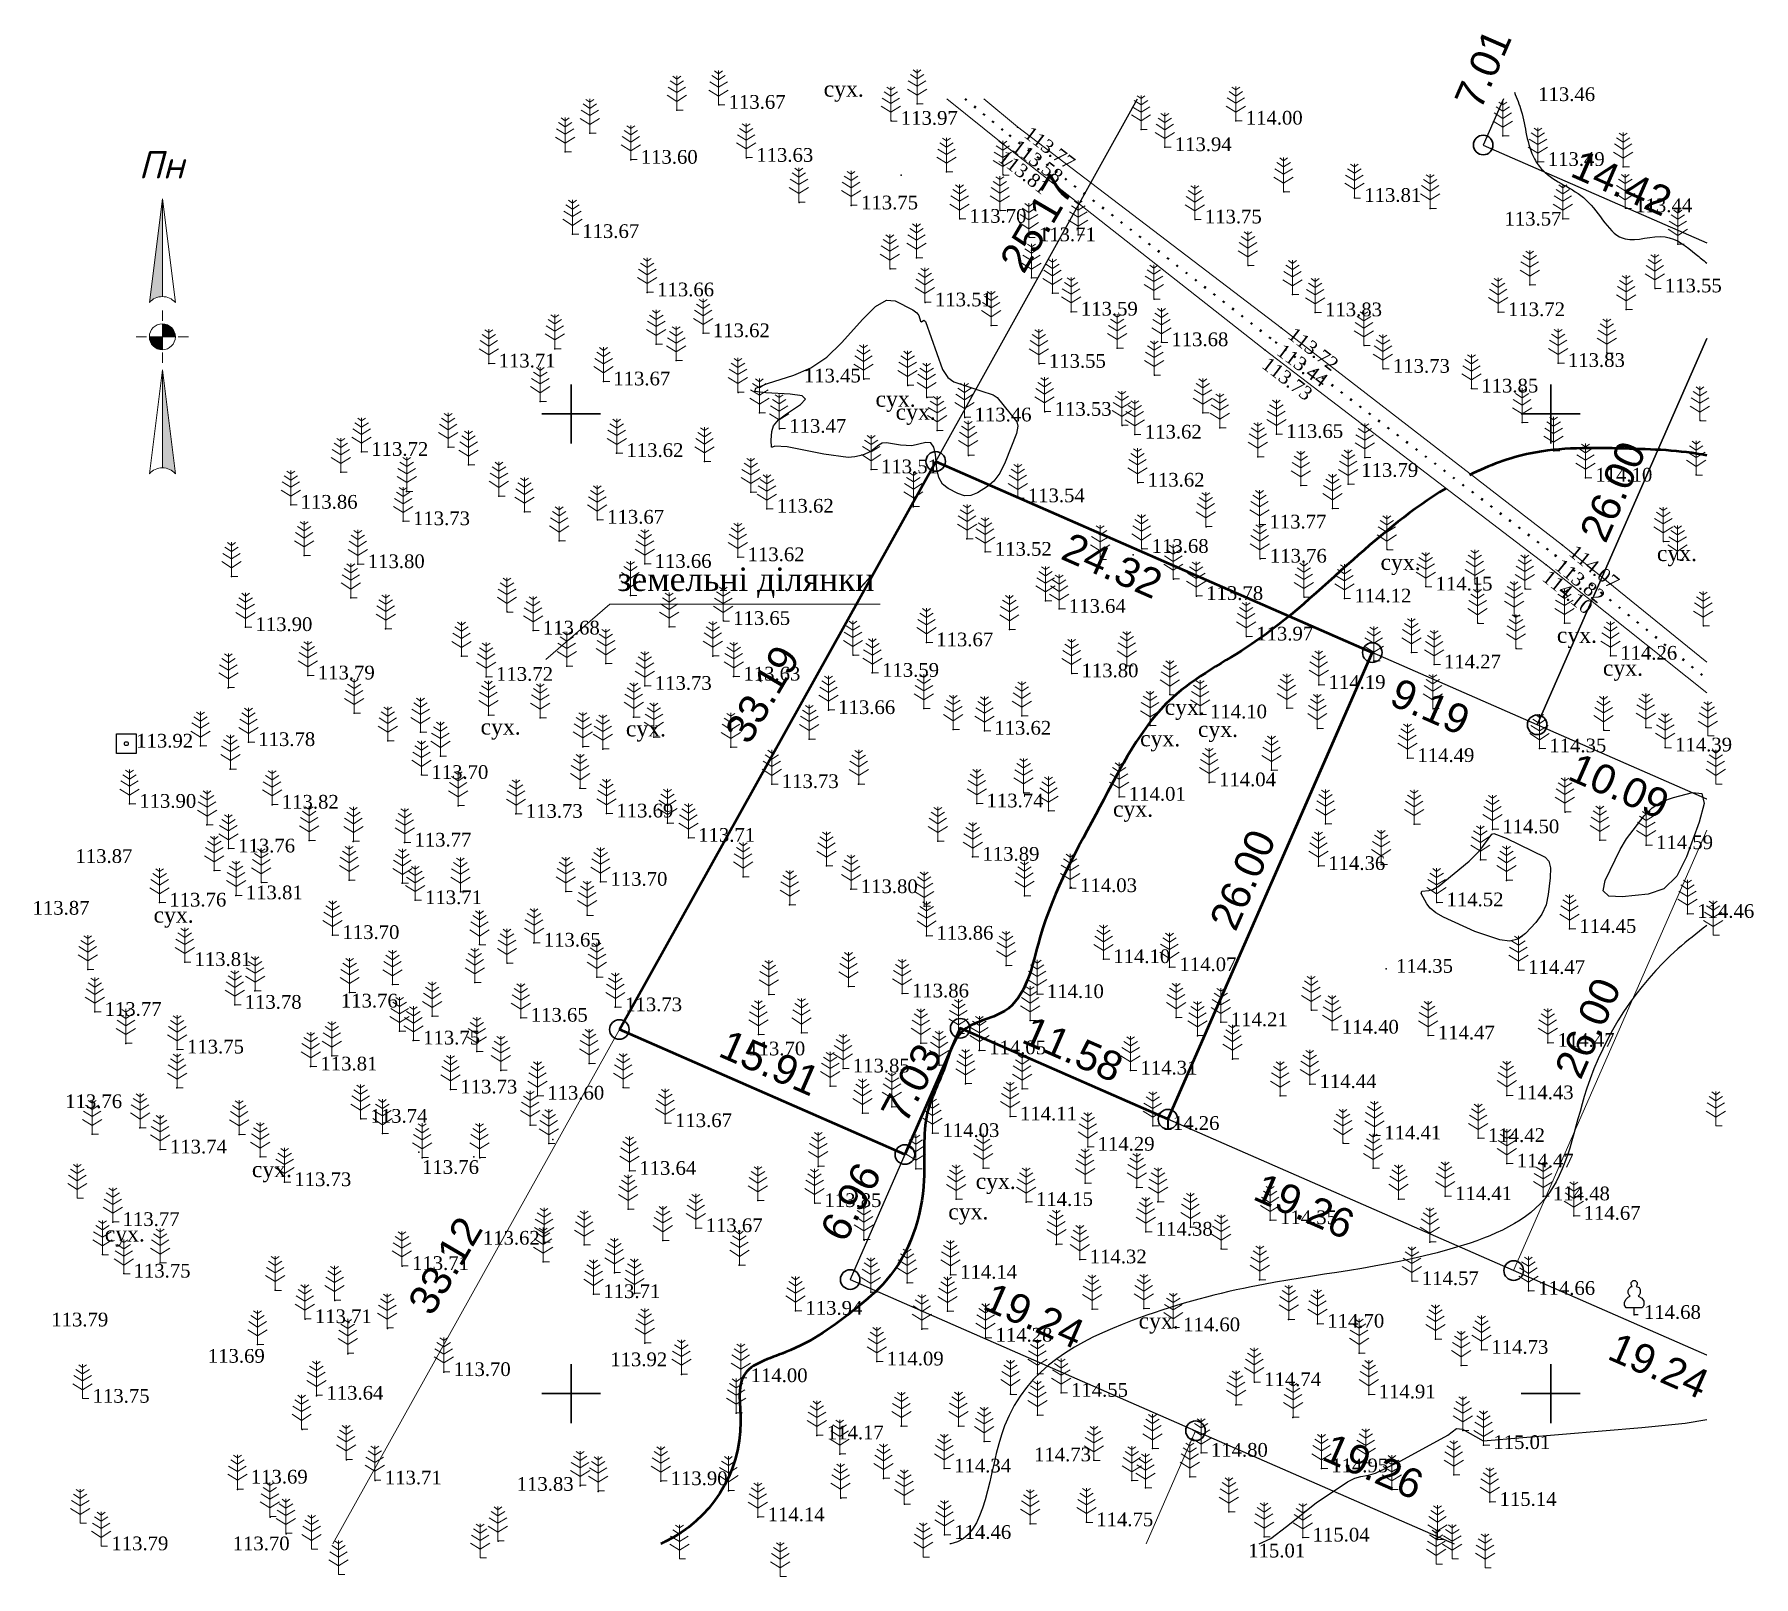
# Model space of a CAD drawing. Header units: millimetres. Extents: x 5405472.6 to 5405560.4, y 5525040.7 to 5525119.4.
import ezdxf
from ezdxf.enums import TextEntityAlignment as Align

# ---------------------------------------------------------------- set-up
doc = ezdxf.new("R2010")
doc.units = ezdxf.units.MM
doc.set_wipeout_variables(frame=1)
doc.linetypes.add('HIDDEN', pattern=[0.5, 0, -0.5])
for name, color, linetype, lineweight in [('#Лист (текст_ПН)', 250, 'Continuous', 0), ('#Штамп', 250, 'Continuous', 0), ('11900000', 1, 'Continuous', 30), ('о', 10, 'Continuous', 0), ('рельеф', 7, 'Continuous', 0), ('ТОЧКИ', 7, 'Continuous', 30)]:
    doc.layers.add(name, color=color, linetype=linetype, lineweight=lineweight)
for name, color, linetype in [('SC007', 7, 'Continuous'), ('горизонтали', 42, 'Continuous'), ('Ділянки_Межі', 10, 'Continuous'), ('надписи', 7, 'Continuous'), ('отметки', 7, 'Continuous'), ('промеры', 185, 'Continuous'), ('Растительность', 7, 'Continuous')]:
    doc.layers.add(name, color=color, linetype=linetype)
doc.styles.get("Standard").update_dxf_attribs({"font": 'arial.ttf'})
doc.styles.add('times', font='times.ttf')
doc.styles.add('Мой_Топо', font='isocpeui.ttf')
doc.linetypes.add('канава 0', pattern='A,0.9,0,["|",Standard,S=0.25,R=0,X=0,Y=0],0.1', length=1)

msp = doc.modelspace()

# ---------------------------------------------------------------- texts
at = {"layer": 'надписи', "color": 7, "style": 'times'}
for s, height, p in [('сух.', 0.8, (5405512.895, 5525116.993, 111.861)), ('сух.', 0.8, (5405515.541, 5525101.166, 111.861)), ('сух.', 0.8, (5405516.567, 5525100.504, 111.861)), ('сух.', 0.8, (5405555.423, 5525093.289, 111.861)), ('земельні ділянки', 1.2, (5405502.366, 5525092.164)), ('сух.', 0.8, (5405541.315, 5525092.838, 111.861)), ('сух.', 0.8, (5405550.316, 5525089.117, 111.861)), ('сух.', 0.8, (5405552.668, 5525087.44, 111.861)), ('сух.', 0.8, (5405530.298, 5525085.442, 111.861)), ('сух.', 0.8, (5405495.383, 5525084.436, 111.861)), ('сух.', 0.8, (5405502.798, 5525084.34, 111.861)), ('сух.', 0.8, (5405531.997, 5525084.316, 111.861)), ('сух.', 0.8, (5405529.044, 5525083.837, 111.861)), ('сух.', 0.8, (5405527.661, 5525080.244, 111.861)), ('сух.', 0.8, (5405478.693, 5525074.838, 111.861)), ('сух.', 0.8, (5405483.708, 5525061.847, 111.861)), ('сух.', 0.8, (5405520.652, 5525061.247, 111.861)), ('сух.', 0.8, (5405519.254, 5525059.691, 111.861)), ('сух.', 0.8, (5405476.199, 5525058.562, 111.861)), ('сух.', 0.8, (5405528.969, 5525054.122, 111.861))]:
    msp.add_text(s, height=height, dxfattribs=at).set_placement(p, align=Align.TOP_LEFT)
at = {"layer": 'отметки', "color": 7, "style": 'times'}
for s, p in [('113.46', (5405549.362, 5525116.671, 113.463)), ('113.67', (5405508.043, 5525116.276, 113.667)), ('113.97', (5405516.831, 5525115.458, 113.966)), ('114.00', (5405534.435, 5525115.468, 114)), ('113.94', (5405530.812, 5525114.116, 113.942)), ('113.60', (5405503.556, 5525113.47, 113.602)), ('113.63', (5405509.453, 5525113.569, 113.626)), ('113.49', (5405549.85, 5525113.359, 113.493)), ('113.81', (5405540.487, 5525111.523, 113.806)), ('113.75', (5405514.802, 5525111.142, 113.746)), ('113.70', (5405520.336, 5525110.458, 113.703)), ('113.75', (5405532.347, 5525110.426, 113.751)), ('113.57', (5405547.641, 5525110.314, 113.568)), ('113.44', (5405554.314, 5525110.997, 113.442)), ('113.67', (5405500.57, 5525109.681, 113.669)), ('113.71', (5405523.878, 5525109.515, 113.708)), ('113.55', (5405555.825, 5525106.907, 113.55)), ('113.66', (5405504.393, 5525106.704, 113.658)), ('113.51', (5405518.573, 5525106.192, 113.507)), ('113.59', (5405526.019, 5525105.72, 113.59)), ('113.83', (5405538.484, 5525105.685, 113.831)), ('113.72', (5405547.823, 5525105.693, 113.717)), ('113.62', (5405507.239, 5525104.618, 113.624)), ('113.68', (5405530.64, 5525104.158, 113.684)), ('113.71', (5405496.301, 5525103.072, 113.714)), ('113.55', (5405524.389, 5525103.058, 113.554)), ('113.73', (5405541.947, 5525102.803, 113.732)), ('113.83', (5405550.88, 5525103.1, 113.828)), ('113.67', (5405502.156, 5525102.159, 113.671)), ('113.45', (5405511.881, 5525102.31, 113.454)), ('113.85', (5405546.459, 5525101.794, 113.847)), ('113.47', (5405511.137, 5525099.741, 113.471)), ('113.46', (5405520.595, 5525100.32, 113.462)), ('113.53', (5405524.684, 5525100.608, 113.529)), ('113.62', (5405529.283, 5525099.444, 113.615)), ('113.65', (5405536.502, 5525099.474, 113.646)), ('113.72', (5405489.805, 5525098.562, 113.722)), ('113.62', (5405502.826, 5525098.504, 113.621)), ('113.51', (5405515.82, 5525097.672, 113.51)), ('113.79', (5405540.33, 5525097.49, 113.789)), ('114.10', (5405552.28, 5525097.246, 114.095)), ('113.62', (5405529.427, 5525096.992, 113.624)), ('113.86', (5405486.197, 5525095.865, 113.859)), ('113.62', (5405510.498, 5525095.663, 113.617)), ('113.54', (5405523.312, 5525096.194, 113.543)), ('113.73', (5405491.934, 5525095.024, 113.726)), ('113.67', (5405501.842, 5525095.102, 113.667)), ('113.77', (5405535.646, 5525094.855, 113.769)), ('113.68', (5405529.635, 5525093.611, 113.682)), ('113.80', (5405489.624, 5525092.832, 113.804)), ('113.66', (5405504.264, 5525092.845, 113.657)), ('113.62', (5405509.012, 5525093.186, 113.618)), ('113.52', (5405521.628, 5525093.464, 113.518)), ('113.76', (5405535.666, 5525093.113, 113.756)), ('113.78', (5405532.418, 5525091.207, 113.785)), ('114.12', (5405539.98, 5525091.079, 114.115)), ('114.15', (5405544.124, 5525091.689, 114.147)), ('113.64', (5405525.406, 5525090.55, 113.635)), ('113.90', (5405483.89, 5525089.62, 113.896)), ('113.68', (5405498.558, 5525089.443, 113.68)), ('113.65', (5405508.273, 5525089.933, 113.652)), ('113.67', (5405518.638, 5525088.841, 113.668)), ('113.97', (5405534.971, 5525089.138, 113.97)), ('114.27', (5405544.552, 5525087.711, 114.267)), ('114.26', (5405553.552, 5525088.16, 114.264)), ('113.79', (5405487.073, 5525087.152, 113.789)), ('113.72', (5405496.171, 5525087.079, 113.718)), ('113.73', (5405504.272, 5525086.62, 113.729)), ('113.63', (5405508.796, 5525087.095, 113.628)), ('113.59', (5405515.874, 5525087.285, 113.592)), ('113.80', (5405526.053, 5525087.259, 113.802)), ('114.19', (5405538.664, 5525086.666, 114.186)), ('113.66', (5405513.636, 5525085.385, 113.663)), ('114.10', (5405532.613, 5525085.164, 114.104)), ('113.62', (5405521.601, 5525084.333, 113.621)), ('113.92', (5405477.804, 5525083.673, 113.923)), ('113.92', (5405477.804, 5525083.673, 113.923)), ('113.78', (5405484.035, 5525083.752, 113.785)), ('114.35', (5405549.932, 5525083.431, 114.347)), ('114.39', (5405556.35, 5525083.476, 114.389)), ('114.49', (5405543.197, 5525082.937, 114.494)), ('113.70', (5405492.871, 5525082.073, 113.704)), ('113.73', (5405510.754, 5525081.608, 113.732)), ('114.04', (5405533.073, 5525081.697, 114.041)), ('113.90', (5405477.961, 5525080.601, 113.904)), ('113.82', (5405485.236, 5525080.556, 113.818)), ('113.74', (5405521.205, 5525080.621, 113.741)), ('114.01', (5405528.469, 5525080.959, 114.012)), ('113.73', (5405497.688, 5525080.087, 113.729)), ('113.69', (5405502.312, 5525080.107, 113.691)), ('113.71', (5405506.488, 5525078.865, 113.705)), ('114.50', (5405547.531, 5525079.299, 114.496)), ('113.76', (5405483.008, 5525078.32, 113.764)), ('113.77', (5405492.005, 5525078.621, 113.77)), ('113.89', (5405520.997, 5525077.898, 113.894)), ('114.59', (5405555.379, 5525078.489, 114.586)), ('113.87', (5405474.702, 5525077.785, 113.87)), ('114.36', (5405538.65, 5525077.427, 114.358)), ('113.70', (5405502.01, 5525076.62, 113.704)), ('113.80', (5405514.787, 5525076.244, 113.804)), ('114.03', (5405525.979, 5525076.297, 114.029)), ('113.76', (5405479.496, 5525075.559, 113.763)), ('113.81', (5405483.397, 5525075.93, 113.81)), ('113.71', (5405492.547, 5525075.682, 113.709)), ('114.52', (5405544.686, 5525075.571, 114.521)), ('113.87', (5405472.515, 5525075.143, 113.872)), ('114.46', (5405557.482, 5525074.981, 114.458)), ('113.70', (5405488.332, 5525073.903, 113.7)), ('113.65', (5405498.605, 5525073.515, 113.655)), ('113.86', (5405518.649, 5525073.869, 113.856)), ('114.45', (5405551.463, 5525074.216, 114.454)), ('114.10', (5405527.675, 5525072.674, 114.105)), ('113.81', (5405480.779, 5525072.526, 113.813)), ('114.07', (5405531.053, 5525072.263, 114.073)), ('114.35', (5405542.106, 5525072.179, 114.35)), ('114.47', (5405548.85, 5525072.122, 114.468)), ('113.86', (5405517.401, 5525070.921, 113.859)), ('114.10', (5405524.286, 5525070.888, 114.095)), ('113.77', (5405476.191, 5525069.979, 113.775)), ('113.78', (5405483.34, 5525070.342, 113.776)), ('113.76', (5405488.25, 5525070.406, 113.763)), ('113.73', (5405502.759, 5525070.217, 113.734)), ('113.65', (5405497.942, 5525069.683, 113.655)), ('114.21', (5405533.673, 5525069.453, 114.214)), ('114.40', (5405539.342, 5525069.073, 114.4)), ('113.75', (5405492.449, 5525068.519, 113.746)), ('114.47', (5405544.241, 5525068.776, 114.474)), ('114.47', (5405550.351, 5525068.399, 114.466)), ('113.75', (5405480.397, 5525068.06, 113.749)), ('113.70', (5405509.044, 5525067.964, 113.702)), ('114.05', (5405521.336, 5525068.019, 114.047)), ('113.81', (5405487.208, 5525067.193, 113.807)), ('113.85', (5405514.38, 5525067.093, 113.855)), ('114.31', (5405529.062, 5525066.986, 114.31)), ('113.73', (5405494.349, 5525066.018, 113.727)), ('113.60', (5405498.784, 5525065.705, 113.6)), ('114.44', (5405538.201, 5525066.294, 114.441)), ('114.43', (5405548.263, 5525065.723, 114.429)), ('113.76', (5405474.179, 5525065.271, 113.76)), ('114.11', (5405522.912, 5525064.645, 114.106)), ('113.74', (5405489.762, 5525064.525, 113.743)), ('113.67', (5405505.306, 5525064.3, 113.673)), ('114.03', (5405518.953, 5525063.798, 114.03)), ('114.26', (5405530.189, 5525064.16, 114.263)), ('113.74', (5405479.525, 5525062.957, 113.738)), ('114.29', (5405526.876, 5525063.099, 114.287)), ('114.41', (5405541.504, 5525063.672, 114.406)), ('114.42', (5405546.801, 5525063.542, 114.422)), ('114.47', (5405548.27, 5525062.246, 114.473)), ('113.73', (5405485.875, 5525061.291, 113.734)), ('113.76', (5405492.393, 5525061.915, 113.757)), ('113.64', (5405503.482, 5525061.866, 113.645)), ('114.15', (5405523.73, 5525060.278, 114.146)), ('114.41', (5405545.122, 5525060.575, 114.406)), ('114.48', (5405550.113, 5525060.565, 114.483)), ('113.85', (5405512.934, 5525060.224, 113.854)), ('114.67', (5405551.681, 5525059.572, 114.674)), ('113.77', (5405477.111, 5525059.256, 113.769)), ('113.67', (5405506.869, 5525058.942, 113.671)), ('114.38', (5405529.842, 5525058.76, 114.382)), ('114.35', (5405536.185, 5525059.35, 114.345)), ('113.62', (5405495.497, 5525058.304, 113.616)), ('113.71', (5405491.883, 5525057.012, 113.71)), ('114.32', (5405526.472, 5525057.35, 114.315)), ('113.75', (5405477.671, 5525056.622, 113.753)), ('114.14', (5405519.859, 5525056.566, 114.138)), ('114.57', (5405543.422, 5525056.241, 114.574)), ('113.71', (5405501.648, 5525055.578, 113.713)), ('114.66', (5405549.362, 5525055.742, 114.664)), ('113.79', (5405473.471, 5525054.132, 113.786)), ('113.71', (5405486.922, 5525054.298, 113.708)), ('113.94', (5405511.96, 5525054.728, 113.944)), ('114.68', (5405554.759, 5525054.515, 114.683)), ('114.28', (5405521.664, 5525053.353, 114.285)), ('114.60', (5405531.24, 5525053.882, 114.595)), ('114.70', (5405538.597, 5525054.065, 114.704)), ('114.73', (5405546.973, 5525052.735, 114.726)), ('113.69', (5405481.46, 5525052.277, 113.688)), ('113.70', (5405494.013, 5525051.598, 113.7)), ('113.92', (5405502.001, 5525052.1, 113.918)), ('114.09', (5405516.111, 5525052.141, 114.093)), ('114.00', (5405509.165, 5525051.285, 114)), ('114.74', (5405535.375, 5525051.082, 114.742)), ('113.75', (5405475.581, 5525050.236, 113.745)), ('113.64', (5405487.512, 5525050.391, 113.644)), ('114.55', (5405525.518, 5525050.541, 114.547)), ('114.91', (5405541.222, 5525050.458, 114.91)), ('114.17', (5405513.052, 5525048.368, 114.165)), ('114.73', (5405523.631, 5525047.246, 114.732)), ('114.80', (5405532.657, 5525047.479, 114.804)), ('115.01', (5405547.073, 5525047.873, 115.013)), ('114.34', (5405519.552, 5525046.678, 114.341)), ('114.95', (5405538.799, 5525046.684, 114.947)), ('113.69', (5405483.651, 5525046.109, 113.688)), ('113.71', (5405490.494, 5525046.067, 113.705)), ('113.83', (5405497.224, 5525045.74, 113.832)), ('113.90', (5405505.082, 5525046.03, 113.902)), ('115.14', (5405547.391, 5525044.971, 115.14)), ('114.14', (5405510.036, 5525044.189, 114.139)), ('114.75', (5405526.807, 5525043.931, 114.749)), ('113.79', (5405476.538, 5525042.706, 113.79)), ('113.70', (5405482.729, 5525042.704, 113.695)), ('114.46', (5405519.559, 5525043.287, 114.456)), ('115.04', (5405537.85, 5525043.151, 115.044)), ('115.01', (5405534.563, 5525042.338, 115.005))]:
    msp.add_text(s, height=0.7, dxfattribs=at).set_placement(p, align=Align.TOP_LEFT)
for s, rotation, p in [('113.58', 322.76518, (5405522.876, 5525114.052, 113.582)), ('113.77', 322.69221, (5405523.484, 5525114.733, 113.77)), ('113.81', 322.1346, (5405522.168, 5525113.5, 113.39)), ('113.72', 322.32802, (5405536.948, 5525104.478, 113.722)), ('113.44', 323.46089, (5405536.371, 5525103.631, 113.439)), ('113.73', 322.59746, (5405535.617, 5525102.959, 113.39)), ('114.07', 320.99066, (5405551.312, 5525093.373, 114.074)), ('114.10', 321.49337, (5405549.947, 5525092.09, 114.104)), ('113.82', 320.80262, (5405550.597, 5525092.67, 113.816))]:
    msp.add_text(s, height=0.7, rotation=rotation, dxfattribs=at).set_placement(p, align=Align.TOP_LEFT)
at = {"layer": 'промеры', "char_height": 1.5, "attachment_point": 1}
for s, insert, rotation in [('7.01', (5405545.044, 5525116.047), 66.537), ('14.42', (5405551.53, 5525113.532), 336.35584), ('25.17', (5405521.808, 5525107.849), 59.59258), ('26.00', (5405551.427, 5525093.941, 107.24), 66.37949), ('24.32', (5405525.523, 5525094.002), 336.35584), ('33.19', (5405507.783, 5525083.821), 59.59258), ('9.19', (5405542.29, 5525086.571), 336.35584), ('10.09', (5405551.395, 5525082.755), 336.35584), ('26.00', (5405532.539, 5525074.127), 66.37949), ('11.58', (5405523.522, 5525069.323), 336.35584), ('15.91', (5405508.047, 5525068.624), 336.35584), ('7.03', (5405515.749, 5525064.417), 61.91278), ('6.96', (5405512.646, 5525058.341), 61.91278), ('19.26', (5405535.33, 5525061.316), 336.35584), ('33.12', (5405491.602, 5525054.657), 59.59258), ('19.24', (5405521.538, 5525055.721), 336.35584), ('19.24', (5405553.421, 5525053.172), 336.35584), ('19.26', (5405538.85, 5525048.025), 336.35584)]:
    msp.add_mtext(s, dxfattribs=dict(at, insert=insert, rotation=rotation))
at = {"layer": 'промеры', "lineweight": 0, "insert": (5405550.154, 5525066.562), "char_height": 1.5, "attachment_point": 1, "rotation": 66.37949}
msp.add_mtext('26.00', dxfattribs=at)

# ---------------------------------------------------------------- blocks, each defined once
blk = doc.blocks.new('A$C51FE15A3')
at = {"layer": 'Растительность', "color": 94, "lineweight": 0}
for points in [[(-0.447, 1.172), (0, 0.895), (0.447, 1.172)], [(-0.343, 1.489), (0, 1.267), (0.343, 1.489)], [(-0.201, 1.726), (0, 1.584), (0.201, 1.726)], [(0, 1.75), (0, 0), (0.319, 0)], [(-0.493, 0.753), (0, 0.444), (0.493, 0.753)]]:
    blk.add_lwpolyline(points, dxfattribs=at)
blk = doc.blocks.new('A$C2ACB5305')
at = {"layer": 'Растительность'}
blk.add_lwpolyline([(0.2, 0), (0.2, 0), (0, 0), (0, 0.35), (-0.4, 0.35), (-0.5, 0.5), (-0.5, 0.65), (-0.4, 0.8), (-0.3, 0.9), (-0.2, 0.95), (-0.25, 1), (-0.3, 1.1), (-0.3, 1.25), (-0.25, 1.35), (-0.15, 1.45), (-0.1, 1.45), (-0.15, 1.55), (-0.15, 1.65), (-0.05, 1.75), (0.05, 1.75), (0.15, 1.65), (0.15, 1.55), (0.1, 1.45), (0.25, 1.4), (0.3, 1.3), (0.3, 1.1), (0.25, 1), (0.2, 0.95), (0.4, 0.85), (0.5, 0.7), (0.5, 0.5), (0.45, 0.4), (0.4, 0.35), (0, 0.35)], dxfattribs=at)
blk = doc.blocks.new('SYMBOL902')
at = {"layer": 'SC007'}
blk.add_lwpolyline([(-1.25, -1.25), (-1.25, 1.25), (1.25, 1.25), (1.25, -1.25)], close=True, dxfattribs=at)
blk.add_circle((0, 0), 0.25, dxfattribs=at)
blk = doc.blocks.new('*U4')
at = {"color": 0}
for points in [[(-0.113, 0), (-0.109, -0.029), (-0.097, -0.056)], [(-0.113, 0), (-0.097, -0.056), (0, 0)], [(-0.097, -0.056), (0, -0.113), (0, 0)], [(-0.097, -0.056), (-0.08, -0.08), (-0.056, -0.097)], [(-0.097, -0.056), (-0.056, -0.097), (0, -0.113)], [(-0.056, -0.097), (-0.029, -0.109), (0, -0.113)]]:
    blk.add_solid(points, dxfattribs=at)
blk = doc.blocks.new('*U5')
at = {"color": 0}
for points in [[(0, 0), (0.097, 0.056), (0, 0.113)], [(0.097, 0.056), (0.029, 0.109), (0, 0.113)], [(0, 0), (0.113, 0), (0.097, 0.056)], [(0.097, 0.056), (0.056, 0.097), (0.029, 0.109)], [(0.097, 0.056), (0.08, 0.08), (0.056, 0.097)], [(0.113, 0), (0.109, 0.029), (0.097, 0.056)]]:
    blk.add_solid(points, dxfattribs=at)
blk = doc.blocks.new('*U6')
at = {"color": 0}
for points in [[(0, -1.136), (0.021, -1.138), (0, -0.288)], [(0.021, -1.138), (0.042, -1.142), (0, -0.288)], [(0.042, -1.142), (0.062, -1.15), (0, -0.288)], [(0.062, -1.15), (0.081, -1.16), (0, -0.288)], [(0.081, -1.16), (0.098, -1.173), (0, -0.288)], [(0.098, -1.173), (0.113, -1.188), (0, -0.288)]]:
    blk.add_solid(points, dxfattribs=at)
blk = doc.blocks.new('*U7')
at = {"color": 0}
for points in [[(-0.113, 0.297), (-0.098, 0.312), (0, 1.197)], [(-0.098, 0.312), (-0.081, 0.325), (0, 1.197)], [(-0.081, 0.325), (-0.062, 0.335), (0, 1.197)], [(-0.062, 0.335), (-0.042, 0.343), (0, 1.197)], [(-0.042, 0.343), (-0.021, 0.347), (0, 1.197)], [(-0.021, 0.347), (0, 0.349), (0, 1.197)]]:
    blk.add_solid(points, dxfattribs=at)
blk = doc.blocks.new('#Північ')
at = {"color": 7}
blk.add_wipeout([(-2.901, 10.635), (2.901, 10.635), (2.901, -7.981), (-2.901, -7.981)], dxfattribs=at).dxf.layer = '#Лист (текст_ПН)'
at = {"layer": '#Лист (текст_ПН)'}
for p, q in [((-0.663, 1.748), (0, 7.043)), ((0, 7.043), (0, 2.052)), ((0, 7.043), (0.663, 1.748)), ((0, 1.337), (0, 0.807)), ((-1.337, 0), (-0.807, 0)), ((-0.662, 0), (0.662, 0)), ((0, 0.662), (0, -0.662)), ((1.337, 0), (0.807, 0)), ((0, -1.337), (0, -0.807)), ((-0.663, -6.99), (0, -1.695)), ((0, -1.695), (0.663, -6.99)), ((0, -1.695), (0, -6.686))]:
    blk.add_line(p, q, dxfattribs=at)
at = {"layer": '#Лист (текст_ПН)', "flags": 128}
for points in [[(0, 7.043), (-0.663, 1.748, -0.218585), (0, 2.052)], [(0, 0), (-0.662, 0, 0.414214), (0, -0.662)]]:
    blk.add_lwpolyline(points, format="xyb", close=True, dxfattribs=at)
at = {"layer": '#Лист (текст_ПН)'}
blk.add_circle((0, 0), 0.662, dxfattribs=at)
for centre in [(0, 1.178), (0, -7.56)]:
    blk.add_arc(centre, 0.874, 40.67981, 139.32019, dxfattribs=at)
at = {"layer": '#Лист (текст_ПН)', "xscale": 5.883850111352785, "yscale": 5.883850111352785, "zscale": 5.883850111352785}
for name in ['*U7', '*U4', '*U5', '*U6']:
    blk.add_blockref(name, (0, 0), dxfattribs=at)
at = {"layer": '#Лист (текст_ПН)', "style": 'Мой_Топо'}
blk.add_text('Пн', height=1.4, dxfattribs=at).set_placement((-1.217, 8.077))

# ---------------------------------------------------------------- linework, layer by layer
at = {"layer": '11900000', "color": 7}
for points in [[(5405500, 5525098.5, 0), (5405500, 5525101.5, 0)], [(5405500, 5525098.5, 0), (5405500, 5525101.5, 0)], [(5405550, 5525098.5, 0), (5405550, 5525101.5, 0)], [(5405550, 5525098.5, 0), (5405550, 5525101.5, 0)], [(5405498.5, 5525100, 0), (5405501.5, 5525100, 0)], [(5405498.5, 5525100, 0), (5405501.5, 5525100, 0)], [(5405548.5, 5525100, 0), (5405551.5, 5525100, 0)], [(5405548.5, 5525100, 0), (5405551.5, 5525100, 0)], [(5405500, 5525048.5, 0), (5405500, 5525051.5, 0)], [(5405500, 5525048.5, 0), (5405500, 5525051.5, 0)], [(5405550, 5525048.5, 0), (5405550, 5525051.5, 0)], [(5405550, 5525048.5, 0), (5405550, 5525051.5, 0)], [(5405498.5, 5525050, 0), (5405501.5, 5525050, 0)], [(5405498.5, 5525050, 0), (5405501.5, 5525050, 0)], [(5405548.5, 5525050, 0), (5405551.5, 5525050, 0)], [(5405548.5, 5525050, 0), (5405551.5, 5525050, 0)]]:
    msp.add_polyline3d(points, dxfattribs=at)
at = {"layer": 'горизонтали', "color": 32}
for points in [[(5405511.377, 5525101.982, 113.5), (5405512.237, 5525102.352, 113.5), (5405513.047, 5525102.902, 113.5), (5405513.797, 5525103.632, 113.5), (5405514.887, 5525104.842, 113.5), (5405515.547, 5525105.492, 113.5), (5405516.097, 5525105.802, 113.5), (5405516.537, 5525105.772, 113.5), (5405517.437, 5525105.312, 113.5), (5405517.647, 5525105.152, 113.5), (5405517.747, 5525105.022, 113.5), (5405517.837, 5525104.742, 113.5), (5405517.887, 5525104.702, 113.5), (5405518.007, 5525104.782, 113.5), (5405518.087, 5525104.712, 113.5), (5405518.957, 5525102.262, 113.5), (5405519.227, 5525101.862, 113.5), (5405519.537, 5525101.642, 113.5), (5405520.907, 5525101.172, 113.5), (5405521.537, 5525100.972, 113.5), (5405521.747, 5525100.832, 113.5), (5405522.757, 5525099.592, 113.5), (5405522.807, 5525099.372, 113.5), (5405522.737, 5525099.002, 113.5), (5405522.157, 5525097.532, 113.5), (5405521.887, 5525096.982, 113.5), (5405521.587, 5525096.572, 113.5), (5405521.257, 5525096.292, 113.5), (5405520.747, 5525095.982, 113.5), (5405520.407, 5525095.842, 113.5), (5405520.077, 5525095.822, 113.5), (5405519.737, 5525095.932, 113.5), (5405519.247, 5525096.192, 113.5), (5405518.957, 5525096.422, 113.5), (5405518.767, 5525096.752, 113.5), (5405518.677, 5525097.182, 113.5), (5405518.607, 5525097.922, 113.5), (5405518.517, 5525098.312, 113.5), (5405518.357, 5525098.522, 113.5), (5405518.107, 5525098.542, 113.5), (5405517.397, 5525098.372, 113.5), (5405516.817, 5525098.412, 113.5), (5405516.107, 5525098.532, 113.5), (5405515.887, 5525098.502, 113.5), (5405515.707, 5525098.402, 113.5), (5405515.307, 5525098.082, 113.5), (5405514.867, 5525097.902, 113.5), (5405514.477, 5525097.812, 113.5), (5405514.137, 5525097.782, 113.5), (5405512.897, 5525097.952, 113.5), (5405511.027, 5525098.322, 113.5), (5405510.397, 5525098.362, 113.5), (5405510.287, 5525098.302, 113.5), (5405510.227, 5525098.312, 113.5), (5405510.207, 5525098.662, 113.5), (5405510.247, 5525099.102, 113.5), (5405510.337, 5525099.392, 113.5), (5405510.587, 5525099.692, 113.5), (5405510.997, 5525100.012, 113.5), (5405511.707, 5525100.482, 113.5), (5405511.967, 5525100.752, 113.5), (5405511.797, 5525100.932, 113.5), (5405511.177, 5525101.012, 113.5), (5405509.937, 5525101.072, 113.5), (5405509.387, 5525101.142, 113.5), (5405509.427, 5525101.312, 113.5), (5405510.027, 5525101.552, 113.5), (5405511.377, 5525101.982, 113.5)], [(5405553.647, 5525075.352, 114.5), (5405552.967, 5525075.382, 114.5), (5405552.677, 5525075.662, 114.5), (5405552.777, 5525076.182, 114.5), (5405553.547, 5525077.762, 114.5), (5405553.877, 5525078.322, 114.5), (5405554.767, 5525079.492, 114.5), (5405555.177, 5525079.892, 114.5), (5405555.677, 5525080.212, 114.5), (5405556.277, 5525080.422, 114.5), (5405557.247, 5525080.682, 114.5), (5405557.717, 5525080.622, 114.5), (5405557.827, 5525080.122, 114.5), (5405557.577, 5525079.162, 114.5), (5405556.937, 5525077.402, 114.5), (5405556.437, 5525076.402, 114.5), (5405555.777, 5525075.762, 114.5), (5405554.977, 5525075.492, 114.5), (5405553.647, 5525075.352, 114.5)], [(5405543.777, 5525075.672, 114.5), (5405543.987, 5525075.732, 114.5), (5405544.307, 5525075.922, 114.5), (5405545.847, 5525077.172, 114.5), (5405546.377, 5525077.712, 114.5), (5405546.997, 5525078.552, 114.5), (5405547.107, 5525078.582, 114.5), (5405547.727, 5525078.352, 114.5), (5405549.727, 5525077.372, 114.5), (5405549.907, 5525077.172, 114.5), (5405549.987, 5525076.832, 114.5), (5405549.977, 5525076.332, 114.5), (5405549.877, 5525075.482, 114.5), (5405549.767, 5525074.942, 114.5), (5405549.557, 5525074.462, 114.5), (5405549.247, 5525074.052, 114.5), (5405548.717, 5525073.482, 114.5), (5405548.327, 5525073.192, 114.5), (5405547.897, 5525073.092, 114.5), (5405547.407, 5525073.162, 114.5), (5405546.137, 5525073.592, 114.5), (5405544.537, 5525074.322, 114.5), (5405544.137, 5525074.542, 114.5), (5405543.857, 5525074.772, 114.5), (5405543.677, 5525074.992, 114.5), (5405543.397, 5525075.532, 114.5), (5405543.417, 5525075.642, 114.5), (5405543.777, 5525075.672, 114.5)]]:
    msp.add_polyline3d(points, close=True, dxfattribs=at)
msp.add_polyline3d([(5405535.114, 5525042.328, 115), (5405535.717, 5525042.602, 115), (5405536.517, 5525043.212, 115), (5405538.027, 5525044.422, 115), (5405539.637, 5525045.502, 115), (5405540.007, 5525045.682, 115), (5405540.307, 5525045.772, 115), (5405540.707, 5525045.832, 115), (5405541.067, 5525045.942, 115), (5405542.347, 5525046.562, 115), (5405544.747, 5525047.872, 115), (5405545.197, 5525048.222, 115), (5405545.497, 5525048.192, 115), (5405546.547, 5525047.592, 115), (5405554.647, 5525048.262, 115), (5405556.857, 5525048.492, 115), (5405557.97, 5525048.684, 115)], dxfattribs=at)
for points, knots in [([(5405548.147, 5525116.421), (5405548.274, 5525116.11), (5405548.723, 5525115.01), (5405548.777, 5525113.511), (5405549.968, 5525111.865), (5405552.086, 5525111.316), (5405553.315, 5525108.321), (5405555.871, 5525109.431), (5405557.119, 5525108.385), (5405557.788, 5525107.844), (5405557.97, 5525107.7)], [0, 0, 0, 0, 1.007155, 3.563912, 4.279646, 6.9474, 9.775929, 11.81191, 13.632623, 14.31608, 14.31608, 14.31608, 14.31608]), ([(5405557.97, 5525073.897), (5405557.467, 5525073.502), (5405554.776, 5525071.407), (5405551.592, 5525066.625), (5405550.638, 5525059.403), (5405543.146, 5525056.522), (5405535.988, 5525055.956), (5405527.943, 5525053.734), (5405521.162, 5525050.271), (5405521.293, 5525042.638), (5405519.351, 5525042.33), (5405519.335, 5525042.328)], [382.280918, 382.280918, 382.280918, 382.280918, 384.22613, 392.765907, 398.774239, 404.236612, 414.559908, 420.876887, 429.320193, 435.927774, 435.982162, 435.982162, 435.982162, 435.982162])]:
    msp.add_open_spline(points, degree=3, knots=knots, dxfattribs=at)
at = {"layer": 'горизонтали', "color": 32, "lineweight": 50}
for points, knots in [([(5405557.97, 5525097.88), (5405556.615, 5525098.148), (5405553.512, 5525098.253), (5405549.372, 5525098.318), (5405546.859, 5525097.377), (5405545.865, 5525096.877)], [382.504034, 382.504034, 382.504034, 382.504034, 386.648546, 391.457009, 394.799547, 394.799547, 394.799547, 394.799547]), ([(5405544.644, 5525096.197), (5405542.967, 5525095.178), (5405539.571, 5525092.364), (5405535.448, 5525088.372), (5405529.811, 5525085.57), (5405526.912, 5525079.585), (5405523.981, 5525074.667), (5405523.11, 5525069.298), (5405519.699, 5525068.901), (5405519.094, 5525066.429), (5405517.819, 5525064.104), (5405518.308, 5525060.192), (5405517.045, 5525056.426), (5405513.975, 5525053.859), (5405511.747, 5525052.226), (5405508.283, 5525051.284), (5405509.187, 5525046.663), (5405507.058, 5525043.484), (5405504.652, 5525042.36), (5405504.58, 5525042.328)], [396.18924, 396.18924, 396.18924, 396.18924, 402.000498, 408.750929, 413.644849, 420.300656, 427.666961, 431.820459, 434.236566, 436.227121, 438.760306, 442.17643, 447.647475, 449.778155, 453.996294, 456.405004, 458.787206, 466.038544, 466.259006, 466.259006, 466.259006, 466.259006])]:
    msp.add_open_spline(points, degree=3, knots=knots, dxfattribs=at)
at = {"layer": 'Ділянки_Межі'}
for points in [[(5405518.613, 5525097.576), (5405528.919, 5525116.08)], [(5405547.587, 5525116.08), (5405546.556, 5525113.725), (5405557.97, 5525108.728)], [(5405557.97, 5525103.843), (5405549.312, 5525084.135), (5405540.894, 5525087.821), (5405518.613, 5525097.576)], [(5405549.312, 5525084.135), (5405557.97, 5525103.843)], [(5405557.97, 5525080.345), (5405549.312, 5525084.135)]]:
    msp.add_lwpolyline(points, dxfattribs=at)
at = {"layer": 'Ділянки_Межі', "lineweight": 25}
for points in [[(5405547.587, 5525116.08), (5405546.556, 5525113.725), (5405557.97, 5525108.728)], [(5405557.97, 5525051.962), (5405548.11, 5525056.279), (5405530.466, 5525064.004), (5405519.862, 5525068.646), (5405517.04, 5525062.202), (5405514.247, 5525055.822), (5405531.873, 5525048.105), (5405545.069, 5525042.328)]]:
    msp.add_lwpolyline(points, dxfattribs=at)
at = {"layer": 'Ділянки_Межі', "lineweight": 50}
msp.add_lwpolyline([(5405502.465, 5525068.583), (5405518.613, 5525097.576), (5405540.894, 5525087.821), (5405530.466, 5525064.004), (5405519.862, 5525068.646), (5405517.04, 5525062.202)], close=True, dxfattribs=at)
at = {"layer": 'Ділянки_Межі', "lineweight": 0}
for points in [[(5405530.466, 5525064.004), (5405540.894, 5525087.821), (5405549.312, 5525084.135), (5405557.97, 5525080.345)], [(5405557.97, 5525078.761), (5405548.11, 5525056.279), (5405530.466, 5525064.004)], [(5405548.11, 5525056.279), (5405557.97, 5525078.761)], [(5405487.842, 5525042.328), (5405502.465, 5525068.583), (5405517.04, 5525062.202), (5405514.247, 5525055.822), (5405531.873, 5525048.105), (5405529.346, 5525042.328)], [(5405557.97, 5525051.962), (5405548.11, 5525056.279)], [(5405529.346, 5525042.328), (5405531.873, 5525048.105), (5405545.069, 5525042.328)]]:
    msp.add_lwpolyline(points, dxfattribs=at)
at = {"layer": 'о', "color": 0, "lineweight": 0}
msp.add_lwpolyline([(5405498.712, 5525087.472), (5405501.979, 5525090.295), (5405515.772, 5525090.295)], dxfattribs=at)
at = {"layer": 'отметки', "color": 7}
for p in [(5405507.543, 5525115.776, 113.667), (5405517.671, 5525115.834, 113.888), (5405505.404, 5525115.502, 113.708), (5405516.331, 5525114.958, 113.966), (5405533.935, 5525114.968, 114), (5405500.955, 5525114.328, 113.678), (5405522.385, 5525114.208, 113.582), (5405522.79, 5525114.643, 113.77), (5405529.092, 5525114.518, 113.883), (5405547.565, 5525114.194, 113.593), (5405499.7, 5525113.379, 113.707), (5405503.056, 5525112.97, 113.602), (5405508.953, 5525113.069, 113.626), (5405522.038, 5525113.772, 113.805), (5405530.312, 5525113.616, 113.942), (5405516.851, 5525112.19, 113.772), (5405519.16, 5525112.353, 113.795), (5405522.048, 5525112.199, 113.83), (5405549.35, 5525112.859, 113.493), (5405553.705, 5525112.611, 113.39), (5405536.373, 5525111.342, 113.843), (5405511.643, 5525110.798, 113.575), (5405514.302, 5525110.642, 113.746), (5405521.898, 5525110.389, 113.807), (5405539.987, 5525111.023, 113.806), (5405543.85, 5525110.482, 113.661), (5405553.814, 5525110.497, 113.442), (5405519.836, 5525109.958, 113.703), (5405531.847, 5525109.926, 113.751), (5405550.619, 5525109.96, 113.568), (5405500.07, 5525109.181, 113.669), (5405523.378, 5525109.015, 113.708), (5405525.89, 5525109.145, 113.74), (5405556.494, 5525108.669, 113.516), (5405517.639, 5525107.964, 113.749), (5405516.282, 5525107.404, 113.515), (5405523.503, 5525106.944, 113.637), (5405534.557, 5525107.572, 113.768), (5405503.893, 5525106.204, 113.658), (5405524.578, 5525106.159, 113.664), (5405536.827, 5525106.103, 113.785), (5405548.931, 5525106.591, 113.629), (5405555.325, 5525106.407, 113.55), (5405518.073, 5525105.692, 113.507), (5405525.519, 5525105.22, 113.59), (5405529.758, 5525105.866, 113.689), (5405537.984, 5525105.185, 113.831), (5405547.323, 5525105.193, 113.717), (5405553.854, 5525105.336, 113.627), (5405521.449, 5525104.512, 113.585), (5405536.247, 5525104.388, 113.722), (5405499.173, 5525103.329, 113.66), (5405504.349, 5525103.563, 113.636), (5405506.739, 5525104.118, 113.624), (5405527.877, 5525103.355, 113.633), (5405530.14, 5525103.658, 113.684), (5405535.969, 5525103.655, 113.439), (5405540.476, 5525103.499, 113.803), (5405495.801, 5525102.572, 113.714), (5405505.371, 5525102.723, 113.596), (5405523.889, 5525102.558, 113.554), (5405535.434, 5525103.256, 113.729), (5405550.38, 5525102.6, 113.828), (5405552.87, 5525103.117, 113.833), (5405501.656, 5525101.659, 113.671), (5405514.944, 5525101.782, 113.454), (5405529.772, 5525101.979, 113.577), (5405541.447, 5525102.303, 113.732), (5405498.426, 5525100.639, 113.708), (5405508.535, 5525101.101, 113.501), (5405517.19, 5525101.458, 113.48), (5405518.159, 5525100.842, 113.468), (5405545.959, 5525101.294, 113.847), (5405509.619, 5525100.049, 113.552), (5405520.095, 5525099.82, 113.462), (5405524.184, 5525100.108, 113.529), (5405532.25, 5525100.061, 113.664), (5405510.637, 5525099.241, 113.471), (5405518.692, 5525099.154, 113.492), (5405528.127, 5525099.407, 113.639), (5405528.783, 5525098.944, 113.615), (5405533.114, 5525099.297, 113.666), (5405536.002, 5525098.974, 113.646), (5405548.547, 5525099.567, 113.908), (5405557.622, 5525099.66, 113.852), (5405489.305, 5525098.062, 113.722), (5405493.733, 5525098.297, 113.687), (5405502.326, 5525098.004, 113.621), (5405550.154, 5525098.119, 114.026), (5405494.77, 5525097.396, 113.708), (5405506.811, 5525097.573, 113.665), (5405515.32, 5525097.172, 113.51), (5405520.281, 5525097.883, 113.439), (5405535.056, 5525097.811, 113.716), (5405540.509, 5525097.777, 113.789), (5405488.246, 5525097.024, 113.766), (5405528.927, 5525096.492, 113.624), (5405537.254, 5525096.355, 113.675), (5405539.661, 5525096.423, 113.791), (5405551.78, 5525096.746, 114.095), (5405557.434, 5525096.889, 114.134), (5405485.697, 5525095.365, 113.859), (5405491.609, 5525096.049, 113.757), (5405496.322, 5525095.81, 113.709), (5405509.168, 5525096.002, 113.564), (5405522.812, 5525095.694, 113.543), (5405491.434, 5525094.524, 113.726), (5405497.618, 5525095.002, 113.736), (5405501.342, 5525094.602, 113.667), (5405509.998, 5525095.163, 113.617), (5405517.468, 5525095.266, 113.551), (5405538.861, 5525095.18, 113.806), (5405520.204, 5525093.624, 113.556), (5405532.416, 5525094.24, 113.678), (5405535.146, 5525094.355, 113.769), (5405486.376, 5525092.772, 113.825), (5405499.39, 5525093.526, 113.708), (5405521.128, 5525092.964, 113.518), (5405528.684, 5525092.805, 113.666), (5405529.135, 5525093.111, 113.682), (5405541.649, 5525093.079, 113.988), (5405550.233, 5525092.788, 113.816), (5405550.609, 5525093.299, 114.074), (5405555.754, 5525093.498, 114.187), (5405489.124, 5525092.332, 113.804), (5405503.764, 5525092.345, 113.657), (5405508.512, 5525092.686, 113.618), (5405527.027, 5525092.565, 113.675), (5405535.166, 5525092.613, 113.756), (5405549.773, 5525092.292, 114.104), (5405556.482, 5525092.572, 114.136), (5405482.664, 5525091.706, 113.758), (5405530.749, 5525091.571, 113.726), (5405543.624, 5525091.189, 114.147), (5405546.139, 5525091.325, 114.16), (5405548.69, 5525091.071, 114.167), (5405488.762, 5525090.615, 113.802), (5405503.031, 5525090.73, 113.589), (5405524.217, 5525090.47, 113.666), (5405531.918, 5525090.707, 113.785), (5405537.411, 5525090.646, 113.847), (5405539.48, 5525090.579, 114.115), (5405496.733, 5525089.894, 113.692), (5405507.773, 5525089.433, 113.652), (5405524.906, 5525090.05, 113.635), (5405546.279, 5525089.324, 114.216), (5405548.131, 5525089.712, 114.216), (5405550.702, 5525089.327, 114.196), (5405483.39, 5525089.12, 113.896), (5405490.535, 5525089.026, 113.819), (5405498.058, 5525088.943, 113.68), (5405505.003, 5525089.131, 113.593), (5405518.138, 5525088.341, 113.668), (5405522.373, 5525089.004, 113.641), (5405534.471, 5525088.638, 113.97), (5405557.796, 5525089.193, 114.217), (5405494.408, 5525087.635, 113.747), (5405507.237, 5525087.646, 113.582), (5405514.392, 5525087.695, 113.548), (5405542.891, 5525087.82, 114.256), (5405548.239, 5525088.027, 114.235), (5405553.052, 5525087.66, 114.264), (5405486.573, 5525086.652, 113.789), (5405499.781, 5525087.132, 113.76), (5405501.777, 5525087.265, 113.734), (5405508.296, 5525086.595, 113.628), (5405515.374, 5525086.785, 113.592), (5405525.553, 5525086.759, 113.802), (5405528.372, 5525087.15, 113.837), (5405540.973, 5525087.392, 114.165), (5405544.052, 5525087.211, 114.267), (5405482.507, 5525086.029, 113.796), (5405495.671, 5525086.579, 113.718), (5405503.772, 5525086.12, 113.729), (5405538.164, 5525086.166, 114.186), (5405513.136, 5525084.885, 113.663), (5405518.01, 5525084.967, 113.635), (5405530.559, 5525085.673, 114.007), (5405536.537, 5525084.98, 114.205), (5405543.999, 5525084.957, 114.24), (5405488.927, 5525084.725, 113.794), (5405495.779, 5525084.626, 113.712), (5405498.425, 5525084.49, 113.734), (5405503.194, 5525084.53, 113.718), (5405523.007, 5525084.586, 113.785), (5405529.554, 5525084.096, 113.875), (5405532.113, 5525084.664, 114.104), (5405554.851, 5525083.992, 114.399), (5405483.535, 5525083.252, 113.785), (5405490.649, 5525083.311, 113.721), (5405492.319, 5525083.759, 113.747), (5405504.229, 5525083.508, 113.642), (5405512.154, 5525083.398, 113.582), (5405519.506, 5525083.898, 113.644), (5405521.101, 5525083.833, 113.621), (5405538.095, 5525083.95, 114.33), (5405552.709, 5525083.861, 114.334), (5405481.085, 5525083.055, 113.879), (5405493.329, 5525082.537, 113.678), (5405500.596, 5525083.018, 113.664), (5405501.614, 5525082.898, 113.707), (5405508.155, 5525082.987, 113.651), (5405542.697, 5525082.437, 114.494), (5405549.432, 5525082.931, 114.347), (5405555.85, 5525082.976, 114.389), (5405482.605, 5525081.87, 113.875), (5405492.371, 5525081.573, 113.704), (5405535.749, 5525081.818, 114.263), (5405500.455, 5525080.893, 113.668), (5405510.254, 5525081.108, 113.732), (5405514.674, 5525081.099, 113.677), (5405523.103, 5525080.666, 113.801), (5405527.969, 5525080.459, 114.012), (5405532.573, 5525081.197, 114.041), (5405477.461, 5525080.101, 113.904), (5405484.736, 5525080.056, 113.818), (5405494.242, 5525080.007, 113.774), (5405497.188, 5525079.587, 113.729), (5405501.812, 5525079.607, 113.691), (5405520.705, 5525080.121, 113.741), (5405524.371, 5525079.737, 113.941), (5405550.736, 5525079.683, 114.396), (5405481.418, 5525079.026, 113.838), (5405504.917, 5525079.111, 113.675), (5405538.513, 5525079.075, 114.413), (5405543.036, 5525079.06, 114.377), (5405547.031, 5525078.799, 114.496), (5405482.508, 5525077.82, 113.764), (5405486.632, 5525078.228, 113.773), (5405488.884, 5525078.187, 113.66), (5405491.505, 5525078.121, 113.77), (5405505.988, 5525078.365, 113.705), (5405518.724, 5525078.192, 113.85), (5405552.515, 5525078.248, 114.415), (5405554.879, 5525077.989, 114.586), (5405513.039, 5525076.934, 113.746), (5405520.497, 5525077.398, 113.894), (5405541.351, 5525077.005, 114.454), (5405546.411, 5525077.242, 114.511), (5405481.787, 5525076.699, 113.81), (5405484.192, 5525076.082, 113.747), (5405488.669, 5525076.197, 113.767), (5405501.51, 5525076.12, 113.704), (5405508.776, 5525076.38, 113.725), (5405538.15, 5525076.927, 114.358), (5405547.753, 5525076.194, 114.58), (5405482.897, 5525075.43, 113.81), (5405491.387, 5525076.053, 113.744), (5405492.047, 5525075.182, 113.709), (5405494.351, 5525075.613, 113.714), (5405499.731, 5525075.634, 113.707), (5405514.287, 5525075.744, 113.804), (5405523.139, 5525075.403, 113.978), (5405525.479, 5525075.797, 114.029), (5405525.525, 5525075.833, 114.029), (5405478.996, 5525075.059, 113.763), (5405500.82, 5525074.412, 113.722), (5405511.155, 5525074.95, 113.651), (5405518.021, 5525074.876, 113.885), (5405544.186, 5525075.071, 114.521), (5405556.982, 5525074.481, 114.458), (5405550.963, 5525073.716, 114.454), (5405487.832, 5525073.403, 113.7), (5405495.331, 5525072.914, 113.696), (5405498.105, 5525073.015, 113.655), (5405518.149, 5525073.369, 113.856), (5405480.279, 5525072.026, 113.813), (5405496.733, 5525071.974, 113.742), (5405522.203, 5525071.849, 113.922), (5405527.175, 5525072.174, 114.105), (5405530.553, 5525071.763, 114.073), (5405541.606, 5525071.679, 114.35), (5405475.334, 5525071.638, 113.809), (5405490.888, 5525070.886, 113.699), (5405495.092, 5525070.985, 113.69), (5405501.32, 5525071.26, 113.719), (5405548.35, 5525071.622, 114.468), (5405483.868, 5525070.561, 113.763), (5405488.697, 5525070.479, 113.763), (5405510.09, 5525070.373, 113.794), (5405514.16, 5525070.783, 113.796), (5405516.901, 5525070.421, 113.859), (5405523.786, 5525070.388, 114.095), (5405475.691, 5525069.479, 113.775), (5405482.84, 5525069.842, 113.776), (5405492.911, 5525069.258, 113.706), (5405497.442, 5525069.183, 113.655), (5405502.259, 5525069.717, 113.734), (5405523.433, 5525069.042, 114.046), (5405530.892, 5525069.203, 114.179), (5405537.784, 5525069.567, 114.426), (5405491.246, 5525068.494, 113.714), (5405509.56, 5525068.32, 113.702), (5405511.757, 5525068.42, 113.638), (5405519.774, 5525068.377, 114.007), (5405531.975, 5525068.265, 114.214), (5405533.173, 5525068.953, 114.214), (5405538.842, 5525068.573, 114.4), (5405543.741, 5525068.276, 114.474), (5405477.281, 5525067.877, 113.76), (5405479.897, 5525067.56, 113.749), (5405491.949, 5525068.019, 113.746), (5405495.191, 5525067.464, 113.652), (5405517.854, 5525067.894, 114.039), (5405520.836, 5525067.519, 114.047), (5405549.851, 5525067.899, 114.466), (5405486.708, 5525066.693, 113.807), (5405487.793, 5525067.239, 113.741), (5405496.414, 5525066.497, 113.681), (5405500.922, 5525066.856, 113.615), (5405513.88, 5525066.593, 113.855), (5405518.794, 5525066.761, 113.977), (5405528.562, 5525066.486, 114.31), (5405533.766, 5525067.077, 114.278), (5405479.886, 5525065.606, 113.771), (5405502.661, 5525065.615, 113.673), (5405513.231, 5525065.691, 113.78), (5405520.139, 5525065.818, 113.966), (5405523.023, 5525065.554, 114.217), (5405537.701, 5525065.794, 114.441), (5405493.849, 5525065.518, 113.727), (5405498.284, 5525065.205, 113.6), (5405536.191, 5525065.204, 114.391), (5405547.763, 5525065.223, 114.429), (5405489.262, 5525064.025, 113.743), (5405504.806, 5525063.8, 113.673), (5405514.881, 5525064.31, 113.824), (5405516.377, 5525064.631, 113.927), (5405522.412, 5525064.145, 114.106), (5405475.565, 5525063.242, 113.721), (5405477.996, 5525063.571, 113.765), (5405483.062, 5525063.218, 113.731), (5405490.371, 5525063.28, 113.72), (5405497.908, 5525063.696, 113.629), (5405499.075, 5525062.975, 113.625), (5405518.453, 5525063.298, 114.03), (5405529.689, 5525063.66, 114.263), (5405541.004, 5525063.172, 114.406), (5405546.301, 5525063.042, 114.422), (5405479.025, 5525062.457, 113.738), (5405484.135, 5525062.078, 113.732), (5405492.224, 5525062.326, 113.641), (5405492.408, 5525062.028, 113.757), (5405495.037, 5525062.092, 113.703), (5405495.336, 5525062.028, 113.662), (5405498.863, 5525062.766, 113.625), (5405526.376, 5525062.599, 114.287), (5405539.408, 5525062.774, 114.386), (5405502.982, 5525061.366, 113.645), (5405512.616, 5525061.599, 113.78), (5405517.601, 5525061.47, 113.982), (5405521.027, 5525061.499, 114.08), (5405540.942, 5525061.51, 114.379), (5405547.77, 5525061.746, 114.473), (5405485.375, 5525060.791, 113.734), (5405526.244, 5525060.739, 114.313), (5405528.868, 5525060.524, 114.347), (5405502.908, 5525059.415, 113.672), (5405509.537, 5525059.85, 113.748), (5405512.434, 5525059.724, 113.854), (5405519.66, 5525059.922, 114.092), (5405523.23, 5525059.778, 114.146), (5405529.954, 5525059.783, 114.39), (5405542.234, 5525059.93, 114.351), (5405544.622, 5525060.075, 114.406), (5405549.613, 5525060.065, 114.483), (5405476.611, 5525058.756, 113.769), (5405535.685, 5525058.85, 114.345), (5405551.181, 5525059.072, 114.674), (5405498.627, 5525057.701, 113.616), (5405504.687, 5525057.82, 113.639), (5405506.369, 5525058.442, 113.671), (5405514.948, 5525057.859, 113.967), (5405514.96, 5525057.839, 113.978), (5405529.342, 5525058.26, 114.382), (5405531.61, 5525058.489, 114.407), (5405543.834, 5525057.737, 114.479), (5405476.084, 5525057.094, 113.793), (5405500.665, 5525057.591, 113.738), (5405524.764, 5525057.618, 114.253), (5405525.972, 5525056.85, 114.315), (5405533.175, 5525057.381, 114.45), (5405477.171, 5525056.122, 113.753), (5405479.029, 5525056.669, 113.75), (5405491.383, 5525056.512, 113.71), (5405498.583, 5525056.72, 113.726), (5405502.215, 5525056.158, 113.76), (5405508.588, 5525056.563, 113.778), (5405519.359, 5525056.066, 114.138), (5405484.903, 5525055.275, 113.645), (5405501.148, 5525055.078, 113.713), (5405503.238, 5525055.109, 113.747), (5405515.301, 5525055.183, 113.99), (5405517.153, 5525055.653, 114.018), (5405535.145, 5525055.8, 114.487), (5405542.922, 5525055.741, 114.574), (5405548.862, 5525055.242, 114.664), (5405487.938, 5525054.745, 113.63), (5405511.46, 5525054.228, 113.944), (5405519.218, 5525054.213, 114.139), (5405526.59, 5525054.309, 114.411), (5405529.23, 5525054.343, 114.474), (5405486.422, 5525053.798, 113.708), (5405490.628, 5525053.331, 113.697), (5405517.902, 5525053.297, 114.067), (5405530.74, 5525053.382, 114.595), (5405536.626, 5525053.781, 114.575), (5405538.097, 5525053.565, 114.704), (5405554.259, 5525054.015, 114.683), (5405484, 5525052.506, 113.688), (5405503.771, 5525052.569, 113.918), (5405521.164, 5525052.853, 114.285), (5405544.123, 5525052.779, 114.67), (5405488.608, 5525052.034, 113.677), (5405515.611, 5525051.641, 114.093), (5405540.217, 5525052.067, 114.773), (5405546.473, 5525052.235, 114.726), (5405493.513, 5525051.098, 113.7), (5405505.633, 5525050.979, 113.848), (5405508.665, 5525050.785, 114), (5405523.803, 5525051.014, 114.46), (5405545.432, 5525051.437, 114.775), (5405487.012, 5525049.891, 113.644), (5405522.425, 5525049.964, 114.364), (5405525.018, 5525050.041, 114.547), (5405534.875, 5525050.582, 114.742), (5405540.722, 5525049.958, 114.91), (5405508.431, 5525049.003, 113.985), (5405523.801, 5525048.897, 114.522), (5405533.937, 5525049.419, 114.804), (5405486.268, 5525048.164, 113.709), (5405516.856, 5525048.333, 114.157), (5405519.77, 5525048.344, 114.33), (5405536.847, 5525048.787, 114.932), (5405545.51, 5525048.11, 115.007), (5405512.552, 5525047.868, 114.165), (5405521.091, 5525047.561, 114.459), (5405529.685, 5525047.197, 114.802), (5405546.573, 5525047.373, 115.013), (5405488.535, 5525046.618, 113.674), (5405513.71, 5525046.905, 114.232), (5405526.683, 5525046.597, 114.732), (5405532.157, 5525046.979, 114.804), (5405540.564, 5525046.46, 114.955), (5405489.994, 5525045.567, 113.705), (5405504.582, 5525045.53, 113.902), (5405515.952, 5525045.669, 114.271), (5405519.052, 5525046.178, 114.341), (5405528.623, 5525045.562, 114.796), (5405531.581, 5525045.749, 114.867), (5405538.299, 5525046.184, 114.947), (5405545.055, 5525045.855, 115.04), (5405482.982, 5525045.103, 113.688), (5405500.472, 5525045.293, 113.832), (5405501.383, 5525045.011, 113.846), (5405508.029, 5525045.039, 114.141), (5405513.764, 5525044.668, 114.348), (5405529.316, 5525045.186, 114.76), (5405541.903, 5525045.107, 115.065), (5405546.891, 5525044.471, 115.14), (5405484.643, 5525043.699, 113.704), (5405509.536, 5525043.689, 114.139), (5405517.013, 5525044.352, 114.412), (5405533.578, 5525043.965, 114.93), (5405485.466, 5525042.851, 113.695), (5405519.059, 5525042.787, 114.456), (5405523.437, 5525043.354, 114.631), (5405526.307, 5525043.431, 114.749), (5405496.278, 5525042.47, 113.867), (5405535.368, 5525042.69, 114.984), (5405537.35, 5525042.651, 115.044), (5405544.217, 5525042.549, 115.116)]:
    msp.add_point(p, dxfattribs=at)
at = {"layer": 'рельеф', "color": 7, "linetype": 'канава 0'}
for points, elevation in [([(5405519.18, 5525116.08), (5405522.03, 5525113.78), (5405535.434, 5525103.256), (5405549.773, 5525092.292), (5405557.97, 5525085.77)], 113.39), ([(5405557.97, 5525087.336), (5405550.609, 5525093.299), (5405536.247, 5525104.388), (5405522.78, 5525114.65), (5405521.069, 5525116.08)], 113.66)]:
    msp.add_lwpolyline(points, dxfattribs=dict(at, elevation=elevation))
at = {"layer": 'рельеф', "color": 7, "linetype": 'HIDDEN', "lineweight": 40, "elevation": 113.4}
msp.add_lwpolyline([(5405520.112, 5525116.08), (5405522.37, 5525114.22), (5405535.95, 5525103.67), (5405550.22, 5525092.8), (5405557.97, 5525086.48)], dxfattribs=at)
at = {"layer": 'ТОЧКИ'}
for centre in [(5405546.556, 5525113.725), (5405518.613, 5525097.576), (5405540.894, 5525087.821, 107.24), (5405549.312, 5525084.135, 107.24), (5405502.465, 5525068.583), (5405519.862, 5525068.646), (5405530.466, 5525064.004), (5405517.04, 5525062.202), (5405548.11, 5525056.279), (5405514.247, 5525055.822), (5405531.873, 5525048.105, 107.24)]:
    msp.add_circle(centre, 0.5, dxfattribs=at)

# ---------------------------------------------------------------- block references
at = {"layer": '#Штамп'}
msp.add_blockref('#Північ', (5405479.14, 5525103.938, 1045.373), dxfattribs=at)
at = {"layer": 'отметки', "color": 7, "xscale": 0.400000000372529, "yscale": 0.400000000372529, "zscale": 0.400000000372529}
msp.add_blockref('SYMBOL902', (5405477.3, 5525083.17, 113.92), dxfattribs=at)
at = {"layer": 'Растительность', "color": 7}
for name, p in [('A$C51FE15A3', (5405507.53, 5525115.78, 113.67)), ('A$C51FE15A3', (5405517.66, 5525115.83, 113.89)), ('A$C51FE15A3', (5405505.4, 5525115.51, 113.71)), ('A$C51FE15A3', (5405516.32, 5525114.95, 113.97)), ('A$C51FE15A3', (5405533.93, 5525114.96, 114)), ('A$C51FE15A3', (5405500.96, 5525114.33, 113.68)), ('A$C51FE15A3', (5405529.09, 5525114.51, 113.88)), ('A$C51FE15A3', (5405547.56, 5525114.19, 113.59)), ('A$C51FE15A3', (5405499.7, 5525113.38, 113.71)), ('A$C51FE15A3', (5405503.05, 5525112.98, 113.6)), ('A$C51FE15A3', (5405508.94, 5525113.08, 113.63)), ('A$C51FE15A3', (5405530.31, 5525113.61, 113.94)), ('A$C51FE15A3', (5405519.16, 5525112.35, 113.8)), ('A$C51FE15A3', (5405522.04, 5525112.19, 113.83)), ('A$C51FE15A3', (5405549.35, 5525112.86, 113.49)), ('A$C51FE15A3', (5405553.7, 5525112.61, 113.39)), ('A$C51FE15A3', (5405536.37, 5525111.34, 113.84)), ('A$C51FE15A3', (5405511.63, 5525110.81, 113.57)), ('A$C51FE15A3', (5405514.29, 5525110.65, 113.75)), ('A$C51FE15A3', (5405521.89, 5525110.38, 113.81)), ('A$C51FE15A3', (5405539.98, 5525111.02, 113.81)), ('A$C51FE15A3', (5405543.85, 5525110.48, 113.66)), ('A$C51FE15A3', (5405553.81, 5525110.49, 113.44)), ('A$C51FE15A3', (5405519.83, 5525109.96, 113.7)), ('A$C51FE15A3', (5405531.84, 5525109.92, 113.75)), ('A$C51FE15A3', (5405550.62, 5525109.96, 113.57)), ('A$C51FE15A3', (5405500.07, 5525109.18, 113.67)), ('A$C51FE15A3', (5405523.37, 5525109.01, 113.71)), ('A$C51FE15A3', (5405525.89, 5525109.14, 113.74)), ('A$C51FE15A3', (5405556.49, 5525108.67, 113.52)), ('A$C51FE15A3', (5405517.63, 5525107.97, 113.75)), ('A$C51FE15A3', (5405516.27, 5525107.41, 113.51)), ('A$C51FE15A3', (5405523.5, 5525106.94, 113.64)), ('A$C51FE15A3', (5405534.55, 5525107.57, 113.77)), ('A$C51FE15A3', (5405503.89, 5525106.21, 113.66)), ('A$C51FE15A3', (5405524.57, 5525106.16, 113.66)), ('A$C51FE15A3', (5405536.82, 5525106.1, 113.79)), ('A$C51FE15A3', (5405548.93, 5525106.59, 113.63)), ('A$C51FE15A3', (5405555.32, 5525106.4, 113.55)), ('A$C51FE15A3', (5405518.06, 5525105.7, 113.51)), ('A$C51FE15A3', (5405525.52, 5525105.22, 113.59)), ('A$C51FE15A3', (5405529.75, 5525105.86, 113.69)), ('A$C51FE15A3', (5405537.98, 5525105.18, 113.83)), ('A$C51FE15A3', (5405547.32, 5525105.19, 113.72)), ('A$C51FE15A3', (5405553.85, 5525105.33, 113.63)), ('A$C51FE15A3', (5405521.44, 5525104.52, 113.58)), ('A$C51FE15A3', (5405499.17, 5525103.33, 113.66)), ('A$C51FE15A3', (5405504.35, 5525103.56, 113.64)), ('A$C51FE15A3', (5405506.74, 5525104.12, 113.62)), ('A$C51FE15A3', (5405527.87, 5525103.35, 113.63)), ('A$C51FE15A3', (5405530.14, 5525103.65, 113.68)), ('A$C51FE15A3', (5405540.47, 5525103.49, 113.8)), ('A$C51FE15A3', (5405495.8, 5525102.57, 113.71)), ('A$C51FE15A3', (5405505.37, 5525102.72, 113.6)), ('A$C51FE15A3', (5405523.88, 5525102.57, 113.55)), ('A$C51FE15A3', (5405550.38, 5525102.59, 113.83)), ('A$C51FE15A3', (5405552.87, 5525103.11, 113.83)), ('A$C51FE15A3', (5405501.66, 5525101.66, 113.67)), ('A$C51FE15A3', (5405514.93, 5525101.79, 113.45)), ('A$C51FE15A3', (5405529.77, 5525101.98, 113.58)), ('A$C51FE15A3', (5405541.44, 5525102.3, 113.73)), ('A$C51FE15A3', (5405498.43, 5525100.64, 113.71)), ('A$C51FE15A3', (5405508.52, 5525101.11, 113.5)), ('A$C51FE15A3', (5405517.18, 5525101.47, 113.48)), ('A$C51FE15A3', (5405518.15, 5525100.85, 113.47)), ('A$C51FE15A3', (5405545.96, 5525101.29, 113.85)), ('A$C51FE15A3', (5405509.61, 5525100.06, 113.55)), ('A$C51FE15A3', (5405520.08, 5525099.83, 113.46)), ('A$C51FE15A3', (5405524.17, 5525100.12, 113.53)), ('A$C51FE15A3', (5405532.25, 5525100.06, 113.66)), ('A$C51FE15A3', (5405510.62, 5525099.25, 113.47)), ('A$C51FE15A3', (5405518.68, 5525099.16, 113.49)), ('A$C51FE15A3', (5405528.11, 5525099.42, 113.64)), ('A$C51FE15A3', (5405528.77, 5525098.95, 113.61)), ('A$C51FE15A3', (5405533.11, 5525099.29, 113.67)), ('A$C51FE15A3', (5405536, 5525098.97, 113.65)), ('A$C51FE15A3', (5405548.54, 5525099.56, 113.91)), ('A$C51FE15A3', (5405557.62, 5525099.65, 113.85)), ('A$C51FE15A3', (5405489.31, 5525098.06, 113.72)), ('A$C51FE15A3', (5405493.73, 5525098.3, 113.69)), ('A$C51FE15A3', (5405502.33, 5525098, 113.62)), ('A$C51FE15A3', (5405550.15, 5525098.11, 114.03)), ('A$C51FE15A3', (5405494.77, 5525097.4, 113.71)), ('A$C51FE15A3', (5405506.81, 5525097.57, 113.67)), ('A$C51FE15A3', (5405515.32, 5525097.17, 113.51)), ('A$C51FE15A3', (5405520.27, 5525097.89, 113.44)), ('A$C51FE15A3', (5405535.05, 5525097.81, 113.72)), ('A$C51FE15A3', (5405540.51, 5525097.77, 113.79)), ('A$C51FE15A3', (5405488.25, 5525097.02, 113.77)), ('A$C51FE15A3', (5405528.91, 5525096.5, 113.62)), ('A$C51FE15A3', (5405537.25, 5525096.35, 113.68)), ('A$C51FE15A3', (5405539.66, 5525096.42, 113.79)), ('A$C51FE15A3', (5405551.78, 5525096.74, 114.1)), ('A$C51FE15A3', (5405557.43, 5525096.88, 114.13)), ('A$C51FE15A3', (5405491.61, 5525096.05, 113.76)), ('A$C51FE15A3', (5405496.32, 5525095.81, 113.71)), ('A$C51FE15A3', (5405509.17, 5525096, 113.56)), ('A$C51FE15A3', (5405522.8, 5525095.7, 113.54)), ('A$C51FE15A3', (5405485.7, 5525095.36, 113.86)), ('A$C51FE15A3', (5405491.43, 5525094.52, 113.73)), ('A$C51FE15A3', (5405497.62, 5525095, 113.74)), ('A$C51FE15A3', (5405501.34, 5525094.6, 113.67)), ('A$C51FE15A3', (5405510, 5525095.16, 113.62)), ('A$C51FE15A3', (5405517.47, 5525095.27, 113.55)), ('A$C51FE15A3', (5405538.86, 5525095.18, 113.81)), ('A$C51FE15A3', (5405520.21, 5525093.62, 113.56)), ('A$C51FE15A3', (5405532.4, 5525094.25, 113.68)), ('A$C51FE15A3', (5405535.14, 5525094.36, 113.77)), ('A$C51FE15A3', (5405486.38, 5525092.77, 113.82)), ('A$C51FE15A3', (5405499.39, 5525093.53, 113.71)), ('A$C51FE15A3', (5405521.13, 5525092.96, 113.52)), ('A$C51FE15A3', (5405529.12, 5525093.12, 113.68)), ('A$C51FE15A3', (5405541.64, 5525093.07, 113.99)), ('A$C51FE15A3', (5405555.75, 5525093.49, 114.19)), ('A$C51FE15A3', (5405489.12, 5525092.33, 113.8)), ('A$C51FE15A3', (5405503.77, 5525092.35, 113.66)), ('A$C51FE15A3', (5405508.51, 5525092.69, 113.62)), ('A$C51FE15A3', (5405527.01, 5525092.57, 113.67)), ('A$C51FE15A3', (5405535.15, 5525092.62, 113.76)), ('A$C51FE15A3', (5405556.48, 5525092.56, 114.14)), ('A$C51FE15A3', (5405482.67, 5525091.71, 113.76)), ('A$C51FE15A3', (5405530.74, 5525091.58, 113.73)), ('A$C51FE15A3', (5405543.62, 5525091.18, 114.15)), ('A$C51FE15A3', (5405546.13, 5525091.31, 114.16)), ('A$C51FE15A3', (5405548.68, 5525091.06, 114.17)), ('A$C51FE15A3', (5405488.76, 5525090.62, 113.8)), ('A$C51FE15A3', (5405503.03, 5525090.73, 113.59)), ('A$C51FE15A3', (5405524.22, 5525090.47, 113.67)), ('A$C51FE15A3', (5405531.91, 5525090.71, 113.78)), ('A$C51FE15A3', (5405537.4, 5525090.65, 113.85)), ('A$C51FE15A3', (5405539.47, 5525090.58, 114.12)), ('A$C51FE15A3', (5405496.73, 5525089.89, 113.69)), ('A$C51FE15A3', (5405507.77, 5525089.43, 113.65)), ('A$C51FE15A3', (5405524.91, 5525090.05, 113.64)), ('A$C51FE15A3', (5405546.27, 5525089.31, 114.22)), ('A$C51FE15A3', (5405548.13, 5525089.7, 114.22)), ('A$C51FE15A3', (5405550.7, 5525089.32, 114.2)), ('A$C51FE15A3', (5405483.39, 5525089.12, 113.9)), ('A$C51FE15A3', (5405490.54, 5525089.03, 113.82)), ('A$C51FE15A3', (5405498.06, 5525088.94, 113.68)), ('A$C51FE15A3', (5405505.01, 5525089.13, 113.59)), ('A$C51FE15A3', (5405522.37, 5525089, 113.64)), ('A$C51FE15A3', (5405534.46, 5525088.64, 113.97)), ('A$C51FE15A3', (5405557.79, 5525089.18, 114.22)), ('A$C51FE15A3', (5405494.41, 5525087.64, 113.75)), ('A$C51FE15A3', (5405507.24, 5525087.65, 113.58)), ('A$C51FE15A3', (5405514.39, 5525087.69, 113.55)), ('A$C51FE15A3', (5405518.14, 5525088.34, 113.67)), ('A$C51FE15A3', (5405542.89, 5525087.82, 114.26)), ('A$C51FE15A3', (5405548.23, 5525088.02, 114.24)), ('A$C51FE15A3', (5405553.05, 5525087.65, 114.26)), ('A$C51FE15A3', (5405486.57, 5525086.65, 113.79)), ('A$C51FE15A3', (5405499.78, 5525087.13, 113.76)), ('A$C51FE15A3', (5405501.78, 5525087.27, 113.73)), ('A$C51FE15A3', (5405508.3, 5525086.6, 113.63)), ('A$C51FE15A3', (5405515.38, 5525086.79, 113.59)), ('A$C51FE15A3', (5405525.55, 5525086.76, 113.8)), ('A$C51FE15A3', (5405528.37, 5525087.15, 113.84)), ('A$C51FE15A3', (5405540.97, 5525087.4, 114.16)), ('A$C51FE15A3', (5405544.05, 5525087.21, 114.27)), ('A$C51FE15A3', (5405482.51, 5525086.03, 113.8)), ('A$C51FE15A3', (5405495.67, 5525086.58, 113.72)), ('A$C51FE15A3', (5405503.77, 5525086.12, 113.73)), ('A$C51FE15A3', (5405538.16, 5525086.17, 114.19)), ('A$C51FE15A3', (5405513.14, 5525084.89, 113.66)), ('A$C51FE15A3', (5405518.01, 5525084.97, 113.64)), ('A$C51FE15A3', (5405530.56, 5525085.67, 114.01)), ('A$C51FE15A3', (5405536.53, 5525084.98, 114.21)), ('A$C51FE15A3', (5405543.99, 5525084.96, 114.24)), ('A$C51FE15A3', (5405488.93, 5525084.72, 113.79)), ('A$C51FE15A3', (5405495.78, 5525084.63, 113.71)), ('A$C51FE15A3', (5405498.43, 5525084.49, 113.73)), ('A$C51FE15A3', (5405503.2, 5525084.53, 113.72)), ('A$C51FE15A3', (5405523.01, 5525084.59, 113.78)), ('A$C51FE15A3', (5405529.55, 5525084.1, 113.88)), ('A$C51FE15A3', (5405532.11, 5525084.66, 114.1)), ('A$C51FE15A3', (5405554.85, 5525083.98, 114.4)), ('A$C51FE15A3', (5405483.54, 5525083.25, 113.78)), ('A$C51FE15A3', (5405490.65, 5525083.31, 113.72)), ('A$C51FE15A3', (5405492.32, 5525083.76, 113.75)), ('A$C51FE15A3', (5405504.23, 5525083.51, 113.64)), ('A$C51FE15A3', (5405512.16, 5525083.4, 113.58)), ('A$C51FE15A3', (5405519.51, 5525083.9, 113.64)), ('A$C51FE15A3', (5405521.1, 5525083.83, 113.62)), ('A$C51FE15A3', (5405538.09, 5525083.95, 114.33)), ('A$C51FE15A3', (5405552.7, 5525083.85, 114.33)), ('A$C51FE15A3', (5405558.02, 5525083.57, 114.41)), ('A$C51FE15A3', (5405481.09, 5525083.06, 113.88)), ('A$C51FE15A3', (5405493.33, 5525082.54, 113.68)), ('A$C51FE15A3', (5405500.6, 5525083.02, 113.66)), ('A$C51FE15A3', (5405501.62, 5525082.9, 113.71)), ('A$C51FE15A3', (5405508.16, 5525082.99, 113.65)), ('A$C51FE15A3', (5405542.69, 5525082.44, 114.49)), ('A$C51FE15A3', (5405549.43, 5525082.93, 114.35)), ('A$C51FE15A3', (5405555.85, 5525082.96, 114.39)), ('A$C51FE15A3', (5405482.61, 5525081.87, 113.87)), ('A$C51FE15A3', (5405492.37, 5525081.57, 113.7)), ('A$C51FE15A3', (5405535.75, 5525081.82, 114.26)), ('A$C51FE15A3', (5405500.46, 5525080.89, 113.67)), ('A$C51FE15A3', (5405510.25, 5525081.11, 113.73)), ('A$C51FE15A3', (5405514.68, 5525081.1, 113.68)), ('A$C51FE15A3', (5405523.1, 5525080.67, 113.8)), ('A$C51FE15A3', (5405527.97, 5525080.46, 114.01)), ('A$C51FE15A3', (5405532.57, 5525081.2, 114.04)), ('A$C51FE15A3', (5405558.43, 5525081.11, 114.49)), ('A$C51FE15A3', (5405477.46, 5525080.1, 113.9)), ('A$C51FE15A3', (5405484.74, 5525080.06, 113.82)), ('A$C51FE15A3', (5405494.24, 5525080.01, 113.77)), ('A$C51FE15A3', (5405497.19, 5525079.59, 113.73)), ('A$C51FE15A3', (5405501.81, 5525079.61, 113.69)), ('A$C51FE15A3', (5405520.71, 5525080.12, 113.74)), ('A$C51FE15A3', (5405524.37, 5525079.74, 113.94)), ('A$C51FE15A3', (5405550.73, 5525079.69, 114.4)), ('A$C51FE15A3', (5405481.42, 5525079.03, 113.84)), ('A$C51FE15A3', (5405504.92, 5525079.11, 113.68)), ('A$C51FE15A3', (5405538.51, 5525079.08, 114.41)), ('A$C51FE15A3', (5405543.03, 5525079.06, 114.38)), ('A$C51FE15A3', (5405547.03, 5525078.8, 114.5)), ('A$C51FE15A3', (5405482.51, 5525077.82, 113.76)), ('A$C51FE15A3', (5405486.63, 5525078.23, 113.77)), ('A$C51FE15A3', (5405488.89, 5525078.19, 113.66)), ('A$C51FE15A3', (5405491.51, 5525078.12, 113.77)), ('A$C51FE15A3', (5405505.99, 5525078.36, 113.71)), ('A$C51FE15A3', (5405518.72, 5525078.19, 113.85)), ('A$C51FE15A3', (5405552.51, 5525078.25, 114.41)), ('A$C51FE15A3', (5405554.88, 5525077.99, 114.59)), ('A$C51FE15A3', (5405520.5, 5525077.4, 113.89)), ('A$C51FE15A3', (5405541.35, 5525077.01, 114.45)), ('A$C51FE15A3', (5405546.41, 5525077.24, 114.51)), ('A$C51FE15A3', (5405481.79, 5525076.7, 113.81)), ('A$C51FE15A3', (5405484.19, 5525076.08, 113.75)), ('A$C51FE15A3', (5405488.67, 5525076.2, 113.77)), ('A$C51FE15A3', (5405501.51, 5525076.12, 113.7)), ('A$C51FE15A3', (5405508.78, 5525076.38, 113.73)), ('A$C51FE15A3', (5405513.04, 5525076.93, 113.75)), ('A$C51FE15A3', (5405538.15, 5525076.93, 114.36)), ('A$C51FE15A3', (5405547.75, 5525076.2, 114.58)), ('A$C51FE15A3', (5405482.9, 5525075.43, 113.81)), ('A$C51FE15A3', (5405491.39, 5525076.05, 113.74)), ('A$C51FE15A3', (5405494.35, 5525075.61, 113.71)), ('A$C51FE15A3', (5405499.73, 5525075.63, 113.71)), ('A$C51FE15A3', (5405514.29, 5525075.74, 113.8)), ('A$C51FE15A3', (5405523.14, 5525075.4, 113.98)), ('A$C51FE15A3', (5405525.47, 5525075.8, 114.03)), ('A$C51FE15A3', (5405479, 5525075.06, 113.76)), ('A$C51FE15A3', (5405492.05, 5525075.18, 113.71)), ('A$C51FE15A3', (5405500.82, 5525074.41, 113.72)), ('A$C51FE15A3', (5405511.16, 5525074.95, 113.65)), ('A$C51FE15A3', (5405518.02, 5525074.88, 113.88)), ('A$C51FE15A3', (5405544.18, 5525075.07, 114.52)), ('A$C51FE15A3', (5405556.98, 5525074.48, 114.46)), ('A$C51FE15A3', (5405550.96, 5525073.72, 114.45)), ('A$C51FE15A3', (5405487.83, 5525073.4, 113.7)), ('A$C51FE15A3', (5405495.33, 5525072.91, 113.7)), ('A$C51FE15A3', (5405498.11, 5525073.01, 113.65)), ('A$C51FE15A3', (5405518.15, 5525073.37, 113.86)), ('A$C51FE15A3', (5405558.29, 5525073.4, 114.52)), ('A$C51FE15A3', (5405480.28, 5525072.02, 113.81)), ('A$C51FE15A3', (5405496.73, 5525071.97, 113.74)), ('A$C51FE15A3', (5405522.2, 5525071.85, 113.92)), ('A$C51FE15A3', (5405527.18, 5525072.17, 114.1)), ('A$C51FE15A3', (5405530.54, 5525071.77, 114.07)), ('A$C51FE15A3', (5405475.33, 5525071.64, 113.81)), ('A$C51FE15A3', (5405490.89, 5525070.88, 113.7)), ('A$C51FE15A3', (5405495.09, 5525070.98, 113.69)), ('A$C51FE15A3', (5405501.32, 5525071.26, 113.72)), ('A$C51FE15A3', (5405548.35, 5525071.62, 114.47)), ('A$C51FE15A3', (5405483.87, 5525070.56, 113.76)), ('A$C51FE15A3', (5405488.7, 5525070.48, 113.76)), ('A$C51FE15A3', (5405510.09, 5525070.37, 113.79)), ('A$C51FE15A3', (5405514.16, 5525070.78, 113.8)), ('A$C51FE15A3', (5405516.9, 5525070.42, 113.86)), ('A$C51FE15A3', (5405523.79, 5525070.39, 114.1)), ('A$C51FE15A3', (5405475.69, 5525069.48, 113.77)), ('A$C51FE15A3', (5405482.84, 5525069.84, 113.78)), ('A$C51FE15A3', (5405492.91, 5525069.26, 113.71)), ('A$C51FE15A3', (5405497.44, 5525069.18, 113.65)), ('A$C51FE15A3', (5405502.26, 5525069.72, 113.73)), ('A$C51FE15A3', (5405523.43, 5525069.04, 114.05)), ('A$C51FE15A3', (5405530.88, 5525069.2, 114.18)), ('A$C51FE15A3', (5405537.78, 5525069.57, 114.43)), ('A$C51FE15A3', (5405491.25, 5525068.49, 113.71)), ('A$C51FE15A3', (5405509.56, 5525068.32, 113.7)), ('A$C51FE15A3', (5405511.76, 5525068.42, 113.64)), ('A$C51FE15A3', (5405519.77, 5525068.38, 114.01)), ('A$C51FE15A3', (5405531.97, 5525068.27, 114.21)), ('A$C51FE15A3', (5405533.17, 5525068.95, 114.21)), ('A$C51FE15A3', (5405538.84, 5525068.57, 114.4)), ('A$C51FE15A3', (5405543.74, 5525068.28, 114.47)), ('A$C51FE15A3', (5405477.28, 5525067.88, 113.76)), ('A$C51FE15A3', (5405479.9, 5525067.56, 113.75)), ('A$C51FE15A3', (5405491.95, 5525068.02, 113.75)), ('A$C51FE15A3', (5405495.19, 5525067.46, 113.65)), ('A$C51FE15A3', (5405517.85, 5525067.89, 114.04)), ('A$C51FE15A3', (5405520.84, 5525067.52, 114.05)), ('A$C51FE15A3', (5405549.85, 5525067.9, 114.47)), ('A$C51FE15A3', (5405486.71, 5525066.69, 113.81)), ('A$C51FE15A3', (5405487.79, 5525067.24, 113.74)), ('A$C51FE15A3', (5405496.42, 5525066.5, 113.68)), ('A$C51FE15A3', (5405500.92, 5525066.85, 113.62)), ('A$C51FE15A3', (5405513.88, 5525066.59, 113.85)), ('A$C51FE15A3', (5405518.79, 5525066.76, 113.98)), ('A$C51FE15A3', (5405528.56, 5525066.49, 114.31)), ('A$C51FE15A3', (5405533.76, 5525067.08, 114.28)), ('A$C51FE15A3', (5405479.89, 5525065.6, 113.77)), ('A$C51FE15A3', (5405502.66, 5525065.61, 113.67)), ('A$C51FE15A3', (5405513.23, 5525065.69, 113.78)), ('A$C51FE15A3', (5405520.14, 5525065.82, 113.97)), ('A$C51FE15A3', (5405523.02, 5525065.55, 114.22)), ('A$C51FE15A3', (5405537.7, 5525065.79, 114.44)), ('A$C51FE15A3', (5405493.85, 5525065.52, 113.73)), ('A$C51FE15A3', (5405498.29, 5525065.2, 113.6)), ('A$C51FE15A3', (5405536.19, 5525065.2, 114.39)), ('A$C51FE15A3', (5405547.76, 5525065.22, 114.43)), ('A$C51FE15A3', (5405489.26, 5525064.02, 113.74)), ('A$C51FE15A3', (5405504.81, 5525063.8, 113.67)), ('A$C51FE15A3', (5405514.88, 5525064.31, 113.82)), ('A$C51FE15A3', (5405516.38, 5525064.63, 113.93)), ('A$C51FE15A3', (5405522.41, 5525064.15, 114.11)), ('A$C51FE15A3', (5405475.56, 5525063.24, 113.72)), ('A$C51FE15A3', (5405478, 5525063.57, 113.77)), ('A$C51FE15A3', (5405483.06, 5525063.22, 113.73)), ('A$C51FE15A3', (5405490.37, 5525063.28, 113.72)), ('A$C51FE15A3', (5405497.91, 5525063.7, 113.63)), ('A$C51FE15A3', (5405518.45, 5525063.3, 114.03)), ('A$C51FE15A3', (5405529.69, 5525063.66, 114.26)), ('A$C51FE15A3', (5405541, 5525063.17, 114.41)), ('A$C51FE15A3', (5405546.3, 5525063.04, 114.42)), ('A$C51FE15A3', (5405558.43, 5525063.67, 114.58)), ('A$C51FE15A3', (5405479.02, 5525062.46, 113.74)), ('A$C51FE15A3', (5405484.14, 5525062.08, 113.73)), ('A$C51FE15A3', (5405492.4, 5525062.05, 113.76)), ('A$C51FE15A3', (5405495.33, 5525062.05, 113.66)), ('A$C51FE15A3', (5405498.86, 5525062.76, 113.62)), ('A$C51FE15A3', (5405526.38, 5525062.6, 114.29)), ('A$C51FE15A3', (5405539.4, 5525062.77, 114.39)), ('A$C51FE15A3', (5405502.98, 5525061.37, 113.64)), ('A$C51FE15A3', (5405512.62, 5525061.6, 113.78)), ('A$C51FE15A3', (5405517.6, 5525061.47, 113.98)), ('A$C51FE15A3', (5405521.03, 5525061.5, 114.08)), ('A$C51FE15A3', (5405540.94, 5525061.51, 114.38)), ('A$C51FE15A3', (5405547.76, 5525061.75, 114.47)), ('A$C51FE15A3', (5405485.38, 5525060.79, 113.73)), ('A$C51FE15A3', (5405526.24, 5525060.74, 114.31)), ('A$C51FE15A3', (5405528.87, 5525060.52, 114.35)), ('A$C51FE15A3', (5405474.8, 5525059.97, 113.83)), ('A$C51FE15A3', (5405502.91, 5525059.41, 113.67)), ('A$C51FE15A3', (5405509.54, 5525059.85, 113.75)), ('A$C51FE15A3', (5405512.43, 5525059.72, 113.85)), ('A$C51FE15A3', (5405519.66, 5525059.92, 114.09)), ('A$C51FE15A3', (5405523.23, 5525059.78, 114.15)), ('A$C51FE15A3', (5405529.96, 5525059.78, 114.39)), ('A$C51FE15A3', (5405542.23, 5525059.93, 114.35)), ('A$C51FE15A3', (5405544.62, 5525060.08, 114.41)), ('A$C51FE15A3', (5405549.61, 5525060.07, 114.48)), ('A$C51FE15A3', (5405476.61, 5525058.76, 113.77)), ('A$C51FE15A3', (5405535.68, 5525058.85, 114.35)), ('A$C51FE15A3', (5405551.18, 5525059.07, 114.67)), ('A$C51FE15A3', (5405498.62, 5525057.73, 113.62)), ('A$C51FE15A3', (5405504.69, 5525057.82, 113.64)), ('A$C51FE15A3', (5405506.37, 5525058.44, 113.67)), ('A$C51FE15A3', (5405514.95, 5525057.86, 113.97)), ('A$C51FE15A3', (5405529.34, 5525058.26, 114.38)), ('A$C51FE15A3', (5405531.61, 5525058.49, 114.41)), ('A$C51FE15A3', (5405543.83, 5525057.74, 114.48)), ('A$C51FE15A3', (5405476.08, 5525057.09, 113.79)), ('A$C51FE15A3', (5405500.67, 5525057.59, 113.74)), ('A$C51FE15A3', (5405524.77, 5525057.62, 114.25)), ('A$C51FE15A3', (5405525.97, 5525056.85, 114.32)), ('A$C51FE15A3', (5405533.18, 5525057.38, 114.45)), ('A$C51FE15A3', (5405477.17, 5525056.12, 113.75)), ('A$C51FE15A3', (5405479.03, 5525056.67, 113.75)), ('A$C51FE15A3', (5405491.37, 5525056.53, 113.71)), ('A$C51FE15A3', (5405498.58, 5525056.72, 113.73)), ('A$C51FE15A3', (5405502.21, 5525056.18, 113.76)), ('A$C51FE15A3', (5405508.59, 5525056.56, 113.78)), ('A$C51FE15A3', (5405519.36, 5525056.07, 114.14)), ('A$C51FE15A3', (5405484.9, 5525055.27, 113.65)), ('A$C51FE15A3', (5405501.15, 5525055.08, 113.71)), ('A$C51FE15A3', (5405503.23, 5525055.13, 113.75)), ('A$C51FE15A3', (5405515.3, 5525055.18, 113.99)), ('A$C51FE15A3', (5405517.15, 5525055.65, 114.02)), ('A$C51FE15A3', (5405535.15, 5525055.8, 114.49)), ('A$C51FE15A3', (5405542.92, 5525055.74, 114.57)), ('A$C51FE15A3', (5405548.86, 5525055.24, 114.66)), ('A$C51FE15A3', (5405487.93, 5525054.77, 113.63)), ('A$C51FE15A3', (5405511.46, 5525054.23, 113.94)), ('A$C51FE15A3', (5405519.22, 5525054.21, 114.14)), ('A$C51FE15A3', (5405526.59, 5525054.31, 114.41)), ('A$C51FE15A3', (5405529.23, 5525054.34, 114.47)), ('A$C51FE15A3', (5405486.41, 5525053.82, 113.71)), ('A$C51FE15A3', (5405490.62, 5525053.35, 113.7)), ('A$C51FE15A3', (5405517.9, 5525053.3, 114.07)), ('A$C51FE15A3', (5405530.74, 5525053.38, 114.6)), ('A$C51FE15A3', (5405536.63, 5525053.78, 114.57)), ('A$C51FE15A3', (5405538.1, 5525053.56, 114.7)), ('A$C2ACB5305', (5405554.26, 5525054.02, 114.68)), ('A$C51FE15A3', (5405484, 5525052.5, 113.69)), ('A$C51FE15A3', (5405503.77, 5525052.59, 113.92)), ('A$C51FE15A3', (5405521.16, 5525052.85, 114.28)), ('A$C51FE15A3', (5405544.12, 5525052.78, 114.67)), ('A$C51FE15A3', (5405488.6, 5525052.06, 113.68)), ('A$C51FE15A3', (5405515.61, 5525051.64, 114.09)), ('A$C51FE15A3', (5405540.22, 5525052.07, 114.77)), ('A$C51FE15A3', (5405546.47, 5525052.23, 114.73)), ('A$C51FE15A3', (5405493.5, 5525051.12, 113.7)), ('A$C51FE15A3', (5405505.63, 5525051, 113.85)), ('A$C51FE15A3', (5405508.66, 5525050.8, 114)), ('A$C51FE15A3', (5405523.8, 5525051.01, 114.46)), ('A$C51FE15A3', (5405545.43, 5525051.44, 114.77)), ('A$C51FE15A3', (5405475.07, 5525049.75, 113.74)), ('A$C51FE15A3', (5405487, 5525049.92, 113.64)), ('A$C51FE15A3', (5405522.43, 5525049.96, 114.36)), ('A$C51FE15A3', (5405525.02, 5525050.04, 114.55)), ('A$C51FE15A3', (5405534.87, 5525050.58, 114.74)), ('A$C51FE15A3', (5405540.72, 5525049.96, 114.91)), ('A$C51FE15A3', (5405508.43, 5525049.02, 113.98)), ('A$C51FE15A3', (5405523.8, 5525048.9, 114.52)), ('A$C51FE15A3', (5405533.94, 5525049.42, 114.8)), ('A$C51FE15A3', (5405486.25, 5525048.19, 113.71)), ('A$C51FE15A3', (5405516.86, 5525048.33, 114.16)), ('A$C51FE15A3', (5405519.77, 5525048.34, 114.33)), ('A$C51FE15A3', (5405536.85, 5525048.79, 114.93)), ('A$C51FE15A3', (5405545.51, 5525048.11, 115.01)), ('A$C51FE15A3', (5405512.55, 5525047.88, 114.16)), ('A$C51FE15A3', (5405521.09, 5525047.56, 114.46)), ('A$C51FE15A3', (5405529.68, 5525047.2, 114.8)), ('A$C51FE15A3', (5405546.57, 5525047.37, 115.01)), ('A$C51FE15A3', (5405488.52, 5525046.64, 113.67)), ('A$C51FE15A3', (5405513.71, 5525046.92, 114.23)), ('A$C51FE15A3', (5405526.69, 5525046.59, 114.73)), ('A$C51FE15A3', (5405532.16, 5525046.98, 114.8)), ('A$C51FE15A3', (5405540.56, 5525046.46, 114.95)), ('A$C51FE15A3', (5405489.98, 5525045.59, 113.7)), ('A$C51FE15A3', (5405504.58, 5525045.55, 113.9)), ('A$C51FE15A3', (5405515.95, 5525045.68, 114.27)), ('A$C51FE15A3', (5405519.05, 5525046.18, 114.34)), ('A$C51FE15A3', (5405528.62, 5525045.56, 114.8)), ('A$C51FE15A3', (5405531.58, 5525045.75, 114.87)), ('A$C51FE15A3', (5405538.3, 5525046.18, 114.95)), ('A$C51FE15A3', (5405545.05, 5525045.85, 115.04)), ('A$C51FE15A3', (5405482.97, 5525045.13, 113.69)), ('A$C51FE15A3', (5405500.46, 5525045.32, 113.83)), ('A$C51FE15A3', (5405501.38, 5525045.04, 113.85)), ('A$C51FE15A3', (5405508.03, 5525045.06, 114.14)), ('A$C51FE15A3', (5405513.76, 5525044.68, 114.35)), ('A$C51FE15A3', (5405529.32, 5525045.19, 114.76)), ('A$C51FE15A3', (5405541.9, 5525045.11, 115.07)), ('A$C51FE15A3', (5405546.89, 5525044.47, 115.14)), ('A$C51FE15A3', (5405484.63, 5525043.72, 113.7)), ('A$C51FE15A3', (5405509.53, 5525043.71, 114.14)), ('A$C51FE15A3', (5405517.01, 5525044.36, 114.41)), ('A$C51FE15A3', (5405533.58, 5525043.97, 114.93)), ('A$C51FE15A3', (5405474.95, 5525043.38, 113.74)), ('A$C51FE15A3', (5405485.45, 5525042.88, 113.69)), ('A$C51FE15A3', (5405519.06, 5525042.8, 114.46)), ('A$C51FE15A3', (5405523.44, 5525043.35, 114.63)), ('A$C51FE15A3', (5405526.31, 5525043.43, 114.75)), ('A$C51FE15A3', (5405476.02, 5525042.22, 113.79)), ('A$C51FE15A3', (5405486.76, 5525042.06, 113.66)), ('A$C51FE15A3', (5405496.27, 5525042.49, 113.87)), ('A$C51FE15A3', (5405535.37, 5525042.69, 114.98)), ('A$C51FE15A3', (5405537.35, 5525042.65, 115.04)), ('A$C51FE15A3', (5405544.22, 5525042.55, 115.12)), ('A$C51FE15A3', (5405495.36, 5525041.61, 113.88)), ('A$C51FE15A3', (5405505.53, 5525041.56, 114.04)), ('A$C51FE15A3', (5405517.98, 5525041.66, 114.56)), ('A$C51FE15A3', (5405544.16, 5525041.3, 115.17)), ('A$C51FE15A3', (5405544.98, 5525041.57, 115.13)), ('A$C51FE15A3', (5405546.65, 5525041.1, 115.24)), ('A$C51FE15A3', (5405488.13, 5525040.76, 113.75)), ('A$C51FE15A3', (5405510.68, 5525040.66, 114.21))]:
    msp.add_blockref(name, p, dxfattribs=at)

msp.set_redraw_order([(e.dxf.handle, doc.entitydb.next_handle()) for e in msp.query("TEXT MTEXT ATTDEF DIMENSION ARC_DIMENSION")])  # texts and dimensions are drawn at this point

doc.saveas('drawing.dxf')
